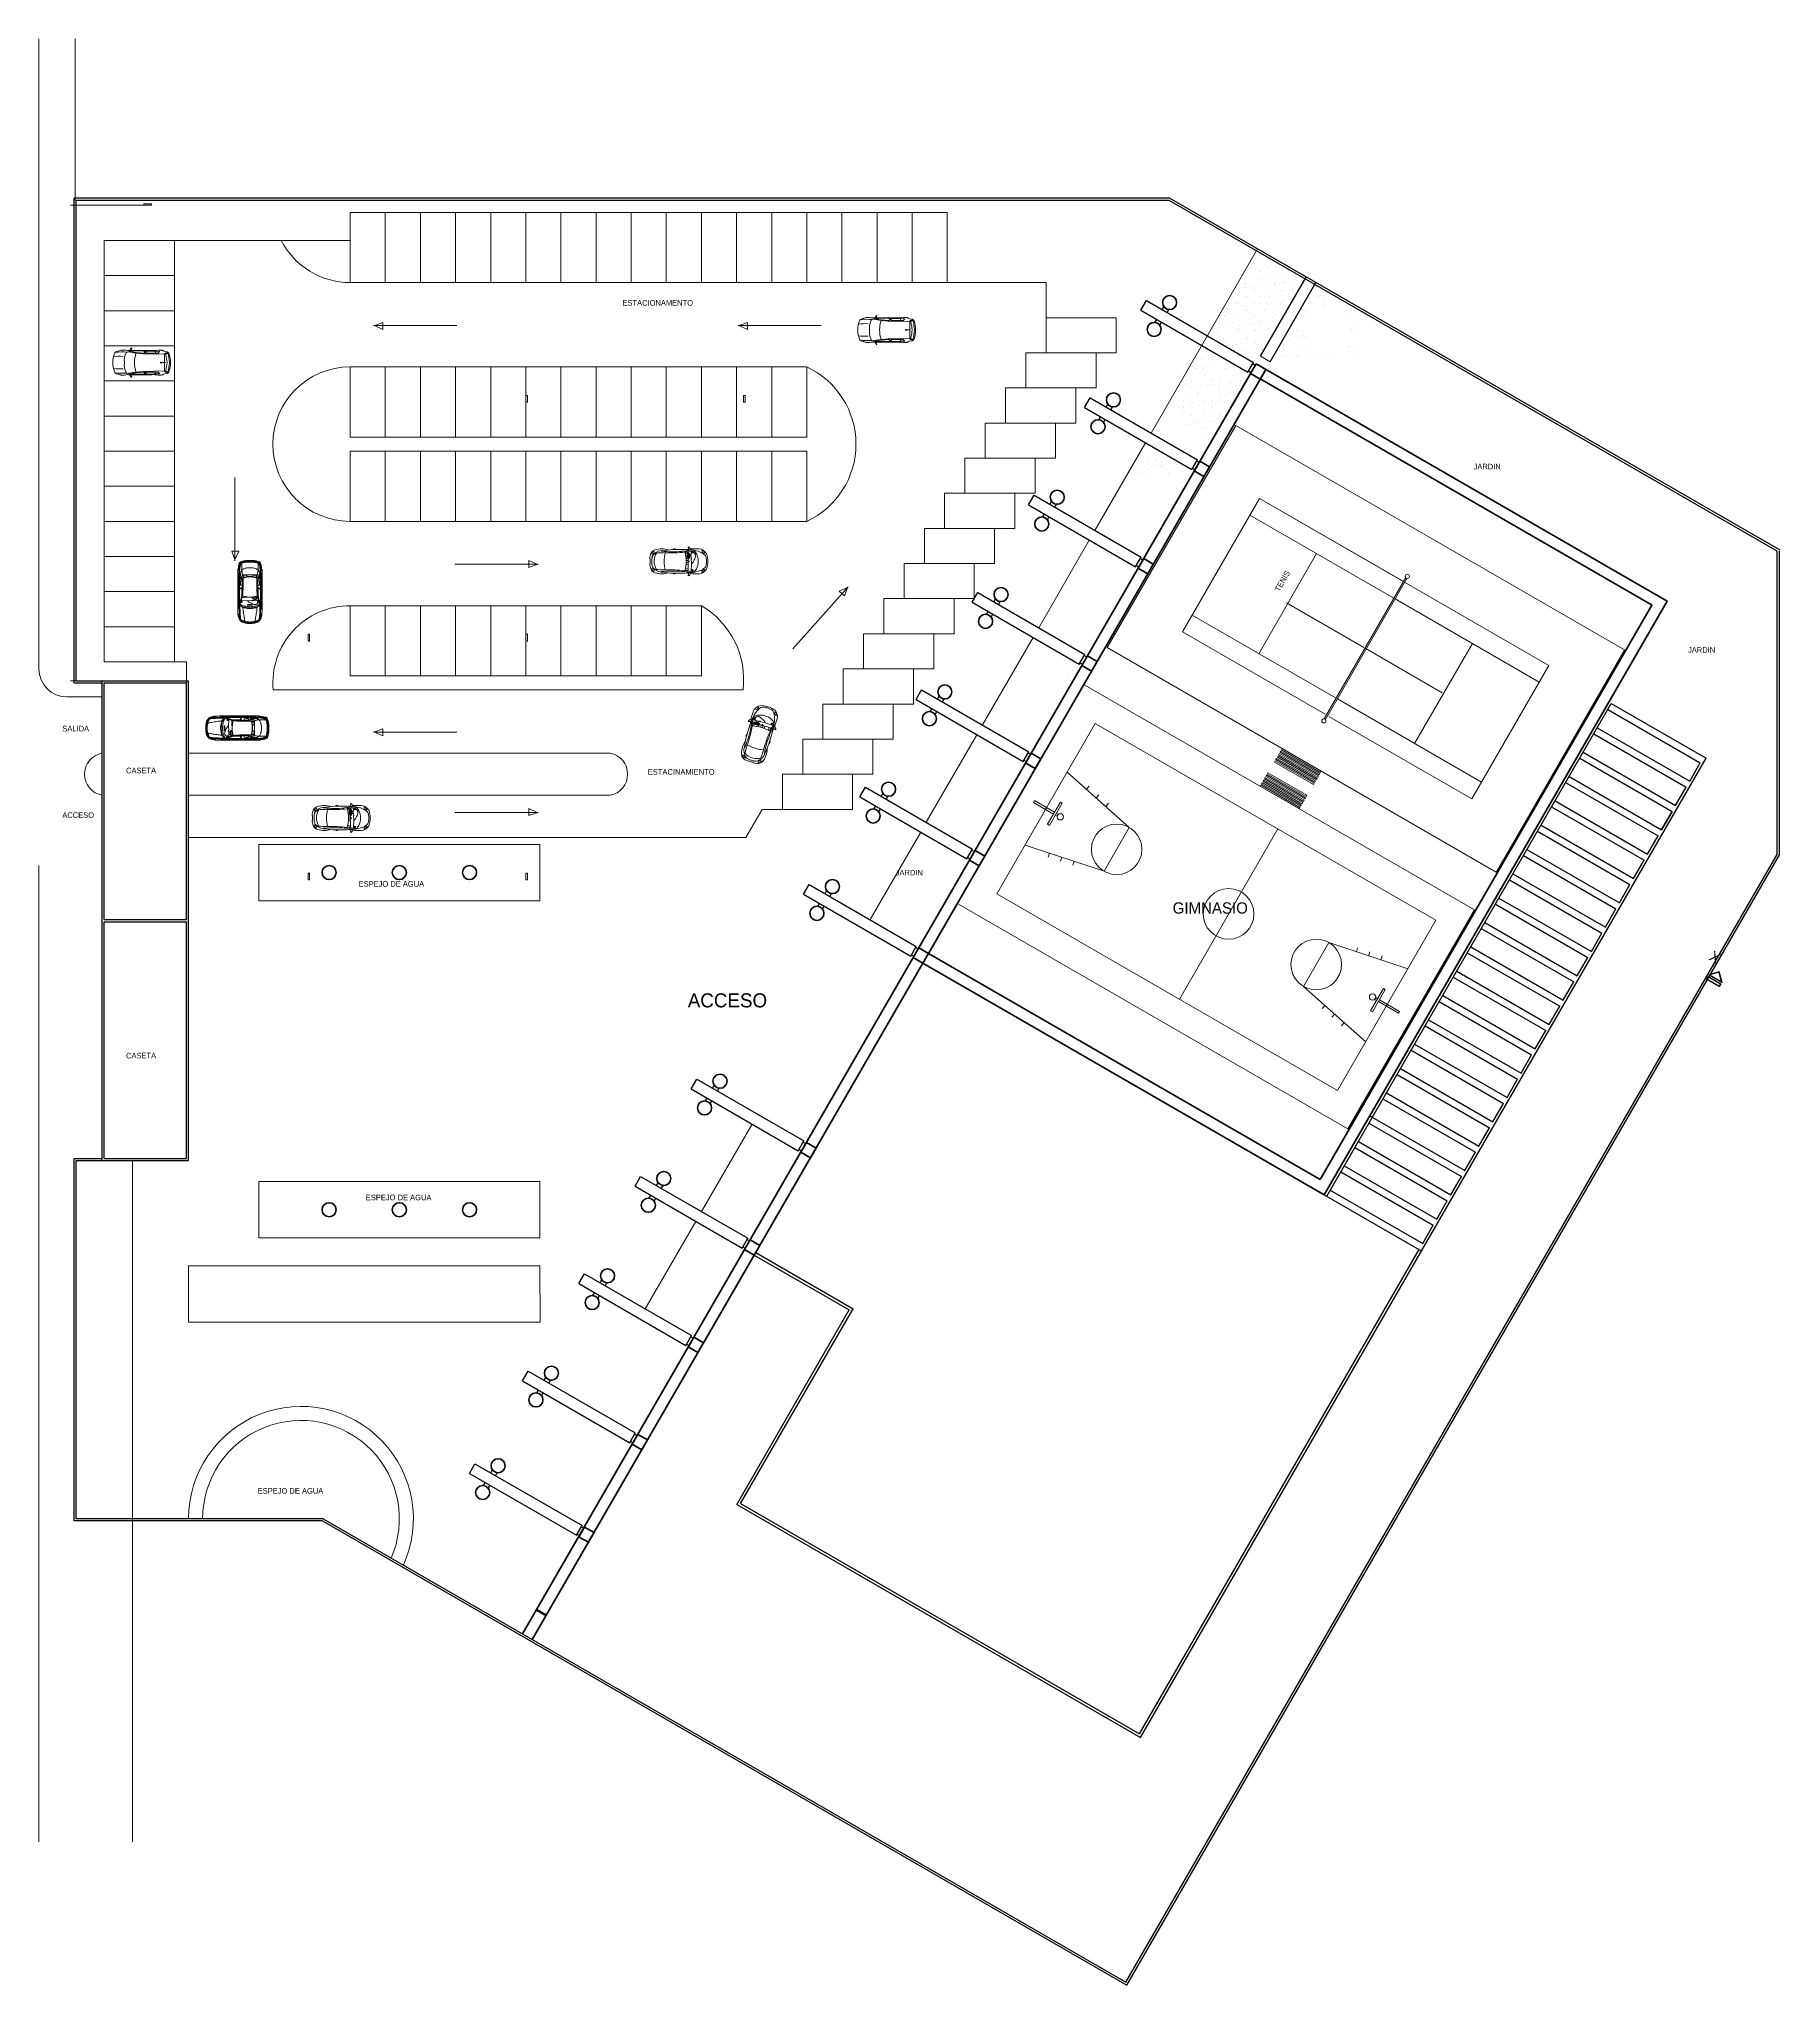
# Model space of a CAD drawing. Header units: millimetres. Extents: x 255 to 764, y 60 to 269.
# Drawn here: x 269 to 393, y 96 to 234.6 of the extents above; entities that cross this region are included whole.
import ezdxf

# ---------------------------------------------------------------- set-up
doc = ezdxf.new("R2010")
doc.units = ezdxf.units.MM
doc.linetypes.add('ACAD_ISO10W100', pattern=[18, 12, -3, 0, -3])
for name, color, linetype, lineweight in [('ARBOLES A', 1, 'Continuous', 9), ('AUTOS', 1, 'Continuous', 9), ('BANQUETA', 2, 'Continuous', 20), ('CANCHAS', 1, 'Continuous', 9), ('EJES', 2, 'ACAD_ISO10W100', 20), ('FACHADA 01', 6, 'Continuous', 60), ('FACHADA 03', 4, 'Continuous', 40), ('FACHADA 04', 3, 'Continuous', 30), ('FACHADA 05', 2, 'Continuous', 20), ('HATCH', 1, 'Continuous', 9), ('mobiliario', 1, 'Continuous', 0), ('TEXTO 01', 3, 'Continuous', 30), ('TEXTO 02', 1, 'Continuous', 13)]:
    doc.layers.add(name, color=color, linetype=linetype, lineweight=lineweight)

# ---------------------------------------------------------------- blocks, each defined once
blk = doc.blocks.new('AutoA62 Planta Golf')
at = {"linetype": 'ByBlock'}
for p, q in [((1.65, 0.67), (1.14, 0.76)), ((1.19, 0.8), (1.27, 0.99)), ((1.66, 0.72), (1.19, 0.8)), ((1.27, 0.88), (1.23, 0.8)), ((1.29, 0.87), (1.24, 0.89)), ((1.27, 0.99), (1.31, 1.03)), ((1.35, 1.03), (1.29, 0.87)), ((1.31, 1.03), (1.34, 1.04)), ((1.34, 1.04), (1.35, 1.03)), ((1.65, 0.67), (2.16, 0.63)), ((1.66, 0.72), (2.18, 0.68)), ((3.69, 0.59), (2.16, 0.63)), ((2.24, 0.68), (2.18, 0.68)), ((2.23, 0.79), (2.26, 0.7)), ((2.27, 0.87), (2.36, 0.62)), ((2.37, 0.79), (2.41, 0.69)), ((2.43, 0.68), (3.21, 0.68)), ((3, 0.81), (3.06, 0.68)), ((3.02, 0.81), (3.07, 0.68)), ((3.22, 0.68), (3.33, 0.78)), ((3.42, 0.01), (3.75, 0)), ((3.68, 0.8), (3.85, 0.77)), ((3.69, 0.59), (3.69, 0)), ((3.75, 0), (3.75, 0)), ((3.8, 0.63), (3.91, 0.69)), ((1.65, -0.67), (1.14, -0.76)), ((1.66, -0.72), (1.19, -0.8)), ((1.19, -0.8), (1.27, -0.99)), ((1.27, -0.88), (1.23, -0.8)), ((1.29, -0.87), (1.24, -0.89)), ((1.27, -0.99), (1.31, -1.03)), ((1.35, -1.03), (1.29, -0.87)), ((1.31, -1.03), (1.34, -1.04)), ((1.34, -1.04), (1.35, -1.03)), ((1.65, -0.67), (2.16, -0.63)), ((1.66, -0.72), (2.18, -0.68)), ((3.69, -0.59), (2.16, -0.63)), ((2.24, -0.68), (2.18, -0.68)), ((2.23, -0.79), (2.26, -0.7)), ((2.27, -0.87), (2.36, -0.62)), ((2.37, -0.79), (2.41, -0.69)), ((2.43, -0.68), (3.21, -0.68)), ((3, -0.81), (3.06, -0.68)), ((3.02, -0.81), (3.07, -0.68)), ((3.22, -0.68), (3.33, -0.78)), ((3.42, -0.01), (3.75, 0)), ((3.68, -0.8), (3.85, -0.77)), ((3.69, -0.59), (3.69, 0)), ((3.8, -0.63), (3.91, -0.69))]:
    blk.add_line(p, q, dxfattribs=at)
for centre, radius, start, end in [((1.84, 0), 1.84, 158.994, 180), ((1.84, 0), 1.84, 180, 201.006), ((0.53, -2.85), 3.3, 86.544, 98.4137), ((0.33, 0.57), 0.225, 104.0371, 157.2006), ((0.67, -2.54), 3.3, 83.8263, 98.7194), ((0.5, 0.1), 0.727, 95.9895, 107.9469), ((0.4, 1.02), 0.197, 275.9895, 308.6871), ((0.59, 0.79), 0.0955, 87.4739, 128.6871), ((0.69, -1.13), 2.02, 79.8258, 92.7114), ((2.27, 0.12), 1.45, 158.9468, 184.6441), ((1.1, 0.57), 0.197, 79.8299, 158.9468), ((2.02, -39.67), 40.54, 91.1408, 91.3819), ((2.02, -39.67), 40.5, 89.7857, 91.1003), ((2.02, -39.67), 40.54, 88.6181, 91.0712), ((3.87, 0), 2.32, 163.2682, 180), ((3.87, 0), 2.32, 180, 196.7318), ((2.17, 0.77), 0.059, 21.2791, 89.7857), ((2.24, 0.7), 0.0177, 268.4926, 21.2791), ((2.39, 0.8), 0.0197, 89.6118, 201.2791), ((2.1, -40.86), 41.68, 88.3299, 89.6118), ((2.43, 0.7), 0.0197, 201.2791, 270), ((3.45, -2.65), 3.54, 90.0603, 97.4025), ((3.21, 0.7), 0.0197, 270, 311.6453), ((3.32, 0.79), 0.0138, 319.5223, 88.2063), ((3.42, 0), 0.0297, 13.7603, 346.2397), ((3.42, 0), 0.00735, 90, 270), ((3.45, 0.79), 0.0955, 51.3129, 92.5261), ((3.52, 0.77), 0.0955, 51.3129, 92.5261), ((3.7, 1), 0.197, 231.3129, 264.0105), ((3.75, 0.59), 0.059, 130.9804, 180), ((4.02, 0.27), 0.484, 101.1159, 130.9804), ((3.83, 0.58), 0.059, 119.294, 197.2942), ((1.82, -0.05), 2.04, 1.3982, 17.3891), ((3.82, 0.6), 0.18, 18.2803, 83.2196), ((1.86, -0.04), 2.17, 1.135, 19.702), ((3.93, 0.64), 0.0623, 15.1262, 113.3532), ((1.89, -0.05), 2.22, 1.2017, 18.3402), ((1.89, 0.05), 2.22, 341.6598, 358.7983), ((0.53, 2.85), 3.3, 261.5863, 273.456), ((0.33, -0.57), 0.225, 202.7994, 255.9629), ((0.67, 2.54), 3.3, 261.2806, 276.1737), ((0.5, -0.1), 0.727, 252.0531, 264.0105), ((0.4, -1.02), 0.197, 51.3129, 84.0105), ((0.59, -0.79), 0.0955, 231.3129, 272.5261), ((0.69, 1.13), 2.02, 267.2886, 280.1742), ((2.27, -0.12), 1.45, 175.3559, 201.0532), ((1.1, -0.57), 0.197, 201.0532, 280.1701), ((2.02, 39.67), 40.54, 268.6181, 268.8592), ((2.02, 39.67), 40.5, 268.8997, 270.2143), ((2.02, 39.67), 40.54, 268.9288, 271.3819), ((2.17, -0.77), 0.059, 270.2143, 338.7209), ((2.24, -0.7), 0.0177, 338.7209, 91.5074), ((2.39, -0.8), 0.0197, 158.7209, 270.3882), ((2.1, 40.86), 41.68, 270.3882, 271.6701), ((2.43, -0.7), 0.0197, 90, 158.7209), ((3.45, 2.65), 3.54, 262.5975, 269.9397), ((3.21, -0.7), 0.0197, 48.3547, 90), ((3.32, -0.79), 0.0138, 271.7937, 40.4777), ((3.45, -0.79), 0.0955, 267.4739, 308.6871), ((3.52, -0.77), 0.0955, 267.4739, 308.6871), ((3.7, -1), 0.197, 95.9895, 128.6871), ((3.75, -0.59), 0.059, 180, 229.0196), ((4.02, -0.27), 0.484, 229.0196, 258.8841), ((1.82, 0.05), 2.04, 342.6109, 358.6018), ((3.83, -0.58), 0.059, 162.7058, 240.706), ((3.82, -0.6), 0.18, 276.7804, 341.7197), ((1.86, 0.04), 2.17, 340.298, 358.865), ((3.93, -0.64), 0.0623, 246.6468, 344.8738)]:
    blk.add_arc(centre, radius, start, end, dxfattribs=at)
blk = doc.blocks.new('AutoP19')
for p, q in [((-1.25, 0.71), (-0.65, 0.55)), ((-0.92, 0.62), (-0.95, 0.15)), ((-0.93, 0.75), (-0.94, 0.76)), ((-0.94, 0.76), (-0.9, 0.76)), ((-0.94, 0.13), (-0.93, -0.15)), ((-0.93, 0.75), (-0.06, 0.75)), ((-0.9, 0.67), (-0.93, 0.75)), ((-0.9, 0.76), (-0.85, 0.86)), ((-0.88, 0.78), (0.13, 0.78)), ((-0.86, 0.83), (0.42, 0.82)), ((-0.85, 0.86), (1.25, 0.87)), ((-0.25, 0.58), (-0.06, 0.58)), ((-0.06, 0.75), (0.3, 0.73)), ((0.44, 0.65), (0.24, 0.65)), ((0.91, 0.53), (0.91, -0.03)), ((0.91, -0.53), (0.91, 0.03)), ((1.75, 0.52), (1.81, 0.5)), ((-1.25, -0.71), (-0.65, -0.55)), ((-0.93, -0.75), (-0.94, -0.76)), ((-0.94, -0.76), (-0.9, -0.76)), ((-0.9, -0.67), (-0.93, -0.75)), ((-0.93, -0.75), (-0.06, -0.75)), ((-0.82, -0.29), (-0.91, -0.29)), ((-0.82, -0.45), (-0.91, -0.45)), ((-0.9, -0.76), (-0.85, -0.86)), ((-0.88, -0.78), (0.13, -0.78)), ((-0.86, -0.83), (0.42, -0.82)), ((-0.85, -0.86), (1.25, -0.87)), ((-0.25, -0.58), (-0.06, -0.58)), ((-0.06, -0.75), (0.3, -0.73)), ((0.44, -0.65), (0.24, -0.65)), ((1.75, -0.52), (1.81, -0.5))]:
    blk.add_line(p, q)
for centre in [(-1.02, 0.59), (-1.02, -0.59)]:
    blk.add_ellipse(centre, major_axis=(0, 0.0429), ratio=0.983266, start_param=4.712389, end_param=10.995574)
for points, knots in [([(-2.56, 0), (-2.56, 0.05), (-2.55, 0.22), (-2.54, 0.44), (-2.44, 0.6), (-2.37, 0.7), (-2.29, 0.75), (-2.19, 0.79), (-2.08, 0.82), (-2, 0.84), (-1.96, 0.84)], [0, 0, 0, 0, 0.16039, 0.479033, 0.632967, 0.722015, 0.817474, 0.927562, 1.03733, 1.167094, 1.167094, 1.167094, 1.167094]), ([(-2.56, 0), (-2.56, -0.05), (-2.55, -0.22), (-2.54, -0.44), (-2.44, -0.6), (-2.37, -0.7), (-2.29, -0.75), (-2.19, -0.79), (-2.08, -0.82), (-2, -0.84), (-1.96, -0.84)], [0, 0, 0, 0, 0.16039, 0.479033, 0.632967, 0.722015, 0.817474, 0.927562, 1.03733, 1.167094, 1.167094, 1.167094, 1.167094]), ([(-2.25, 0.76), (-2.28, 0.74), (-2.33, 0.7), (-2.42, 0.61), (-2.48, 0.49), (-2.5, 0.35), (-2.53, 0.18), (-2.54, 0.07), (-2.54, 0)], [0, 0, 0, 0, 0.1095129, 0.2035347, 0.3452507, 0.5161382, 0.6275464, 0.8383798, 0.8383798, 0.8383798, 0.8383798]), ([(-2.25, -0.76), (-2.28, -0.74), (-2.33, -0.7), (-2.42, -0.61), (-2.48, -0.49), (-2.5, -0.35), (-2.53, -0.18), (-2.54, -0.07), (-2.54, 0)], [0, 0, 0, 0, 0.1095129, 0.2035347, 0.3452507, 0.5161382, 0.6275464, 0.8383798, 0.8383798, 0.8383798, 0.8383798]), ([(-2.45, 0.34), (-2.46, 0.33), (-2.48, 0.31), (-2.49, 0.25), (-2.5, 0.14), (-2.51, 0.05), (-2.51, 0)], [0, 0, 0, 0, 0.0314754, 0.0702057, 0.1915753, 0.3439346, 0.3439346, 0.3439346, 0.3439346]), ([(-2.45, -0.34), (-2.46, -0.33), (-2.48, -0.31), (-2.49, -0.25), (-2.5, -0.14), (-2.51, -0.05), (-2.51, 0)], [0, 0, 0, 0, 0.0314754, 0.0702057, 0.1915753, 0.3439346, 0.3439346, 0.3439346, 0.3439346]), ([(-2.43, 0.34), (-2.42, 0.34), (-2.43, 0.32), (-2.43, 0.29), (-2.45, 0.24), (-2.45, 0.19), (-2.45, 0.1), (-2.46, 0.05), (-2.46, 0)], [0, 0, 0, 0, 0.0114788, 0.0403472, 0.0875838, 0.1755608, 0.1991501, 0.3369659, 0.3369659, 0.3369659, 0.3369659]), ([(-2.43, -0.34), (-2.42, -0.34), (-2.43, -0.32), (-2.43, -0.29), (-2.45, -0.24), (-2.45, -0.19), (-2.45, -0.1), (-2.46, -0.05), (-2.46, 0)], [0, 0, 0, 0, 0.0114788, 0.0403472, 0.0875838, 0.1755608, 0.1991501, 0.3369659, 0.3369659, 0.3369659, 0.3369659]), ([(-1.96, 0.84), (-2.02, 0.84), (-2.12, 0.79), (-2.24, 0.74), (-2.34, 0.65), (-2.42, 0.52), (-2.44, 0.4), (-2.45, 0.34)], [0, 0, 0, 0, 0.1772572, 0.3124951, 0.4151678, 0.5597243, 0.7575412, 0.7575412, 0.7575412, 0.7575412]), ([(-2.14, 0.78), (-2.14, 0.77), (-2.14, 0.75), (-2.16, 0.74), (-2.2, 0.72), (-2.24, 0.69), (-2.29, 0.65), (-2.33, 0.58), (-2.37, 0.5), (-2.38, 0.44), (-2.39, 0.41), (-2.41, 0.38), (-2.43, 0.37), (-2.45, 0.37)], [0, 0, 0, 0, 0.0304541, 0.0502818, 0.0786089, 0.1479133, 0.1986294, 0.2831705, 0.3780326, 0.4523267, 0.4667809, 0.4902599, 0.5347198, 0.5347198, 0.5347198, 0.5347198]), ([(-2.45, 0.34), (-2.35, 0.37), (-2.12, 0.41), (-1.78, 0.47), (-1.53, 0.5), (-1.42, 0.51)], [0, 0, 0, 0, 0.317374, 0.69576, 1.04714, 1.04714, 1.04714, 1.04714]), ([(-1.25, 0.71), (-1.34, 0.71), (-1.53, 0.71), (-1.82, 0.7), (-2.08, 0.68), (-2.23, 0.66), (-2.28, 0.66)], [0, 0, 0, 0, 0.269375, 0.574535, 0.885339, 1.036319, 1.036319, 1.036319, 1.036319]), ([(-2.24, 0.68), (-2.22, 0.7), (-2.16, 0.71), (-2.05, 0.73), (-1.88, 0.75), (-1.68, 0.76), (-1.45, 0.77), (-1.22, 0.77), (-1.06, 0.77), (-0.99, 0.77)], [0, 0, 0, 0, 0.076148, 0.165903, 0.355672, 0.569871, 0.782325, 1.050047, 1.257936, 1.257936, 1.257936, 1.257936]), ([(-1.84, 0.85), (-1.84, 0.84), (-1.87, 0.82), (-1.92, 0.8), (-1.99, 0.78), (-2.06, 0.77), (-2.11, 0.76), (-2.14, 0.75), (-2.15, 0.75)], [0, 0, 0, 0, 0.034703, 0.0959761, 0.1659336, 0.2471559, 0.2929944, 0.3295918, 0.3295918, 0.3295918, 0.3295918]), ([(-1.96, 0.84), (-1.92, 0.85), (-1.78, 0.86), (-1.52, 0.86), (-1.22, 0.86), (-1.02, 0.86), (-0.93, 0.86)], [0, 0, 0, 0, 0.114897, 0.437061, 0.754269, 1.029686, 1.029686, 1.029686, 1.029686]), ([(-1.52, 0.86), (-1.52, 0.84), (-1.48, 0.83), (-1.43, 0.81), (-1.33, 0.81), (-1.17, 0.82), (-1.04, 0.82), (-0.96, 0.82)], [0, 0, 0, 0, 0.0364992, 0.0923739, 0.1867837, 0.3273982, 0.5667068, 0.5667068, 0.5667068, 0.5667068]), ([(-1.01, 0.74), (-1.04, 0.74), (-1.09, 0.75), (-1.17, 0.74), (-1.25, 0.72), (-1.31, 0.67), (-1.36, 0.59), (-1.42, 0.51), (-1.46, 0.37), (-1.49, 0.2), (-1.51, 0.06), (-1.51, 0)], [0, 0, 0, 0, 0.082256, 0.165174, 0.241383, 0.30939, 0.405348, 0.511507, 0.603349, 0.843635, 1.017671, 1.017671, 1.017671, 1.017671]), ([(-1.01, -0.74), (-1.04, -0.74), (-1.09, -0.75), (-1.17, -0.74), (-1.25, -0.72), (-1.31, -0.67), (-1.36, -0.59), (-1.42, -0.51), (-1.46, -0.37), (-1.49, -0.2), (-1.51, -0.06), (-1.51, 0)], [0, 0, 0, 0, 0.082256, 0.165174, 0.241383, 0.30939, 0.405348, 0.511507, 0.603349, 0.843635, 1.017671, 1.017671, 1.017671, 1.017671]), ([(-1.25, 0.71), (-1.27, 0.68), (-1.32, 0.62), (-1.39, 0.48), (-1.44, 0.26), (-1.46, 0.09), (-1.46, 0)], [0, 0, 0, 0, 0.0947759, 0.2311242, 0.4700259, 0.7400315, 0.7400315, 0.7400315, 0.7400315]), ([(-1.25, -0.71), (-1.27, -0.68), (-1.32, -0.62), (-1.39, -0.48), (-1.44, -0.26), (-1.46, -0.09), (-1.46, 0)], [0, 0, 0, 0, 0.0947759, 0.2311242, 0.4700259, 0.7400315, 0.7400315, 0.7400315, 0.7400315]), ([(-1.19, 0.69), (-1.21, 0.67), (-1.24, 0.62), (-1.29, 0.51), (-1.33, 0.37), (-1.35, 0.2), (-1.37, 0.07), (-1.37, 0)], [0, 0, 0, 0, 0.0708922, 0.1925846, 0.3348457, 0.5072814, 0.7109928, 0.7109928, 0.7109928, 0.7109928]), ([(-1.19, -0.69), (-1.21, -0.67), (-1.24, -0.62), (-1.29, -0.51), (-1.33, -0.37), (-1.35, -0.2), (-1.37, -0.07), (-1.37, 0)], [0, 0, 0, 0, 0.0708922, 0.1925846, 0.3348457, 0.5072814, 0.7109928, 0.7109928, 0.7109928, 0.7109928]), ([(-1.25, 0), (-1.25, 0.03), (-1.25, 0.08), (-1.25, 0.13), (-1.25, 0.17), (-1.23, 0.17), (-1.22, 0.17), (-1.21, 0.16), (-1.2, 0.1), (-1.2, 0.04), (-1.2, 0)], [0, 0, 0, 0, 0.0857277, 0.1381048, 0.1641986, 0.1769751, 0.1890325, 0.2028129, 0.2286049, 0.3592554, 0.3592554, 0.3592554, 0.3592554]), ([(-1.25, 0), (-1.25, -0.03), (-1.25, -0.08), (-1.25, -0.13), (-1.25, -0.17), (-1.23, -0.17), (-1.22, -0.17), (-1.21, -0.16), (-1.2, -0.1), (-1.2, -0.04), (-1.2, 0)], [0, 0, 0, 0, 0.0857277, 0.1381048, 0.1641986, 0.1769751, 0.1890325, 0.2028129, 0.2286049, 0.3592554, 0.3592554, 0.3592554, 0.3592554]), ([(-0.94, 0.13), (-0.94, 0.14), (-0.96, 0.16), (-1, 0.12), (-1.04, 0.08), (-1.08, 0), (-1.13, -0.1), (-1.18, -0.21), (-1.22, -0.32), (-1.22, -0.41), (-1.18, -0.49), (-1.14, -0.54), (-1.08, -0.58), (-1.05, -0.62), (-1.04, -0.64), (-1.04, -0.65)], [0, 0, 0, 0, 0.527288, 1.647451, 3.487558, 5.099073, 7.968657, 12.238313, 14.475187, 16.613757, 18.744202, 20.639343, 22.223389, 23.452731, 24.286529, 24.286529, 24.286529, 24.286529]), ([(-1.21, 0.86), (-1.21, 0.84), (-1.2, 0.81), (-1.2, 0.76), (-1.18, 0.74), (-1.17, 0.73)], [0, 0, 0, 0, 1.462159, 2.651105, 3.386321, 3.386321, 3.386321, 3.386321]), ([(0.97, 0.69), (0.96, 0.68), (0.92, 0.65), (0.84, 0.64), (0.76, 0.6), (0.64, 0.57), (0.51, 0.55), (0.3, 0.53), (0.06, 0.54), (-0.17, 0.54), (-0.36, 0.54), (-0.56, 0.56), (-0.83, 0.65), (-1.04, 0.71), (-1.16, 0.74)], [0, 0, 0, 0, 0.05975, 0.126928, 0.230034, 0.336675, 0.482225, 0.641324, 0.954906, 1.203173, 1.330375, 1.542773, 1.802261, 2.175545, 2.175545, 2.175545, 2.175545]), ([(-0.99, 0.77), (-0.99, 0.76), (-0.99, 0.75), (-1, 0.75), (-1.01, 0.74)], [0, 0, 0, 0, 0.02274132, 0.03717479, 0.03717479, 0.03717479, 0.03717479]), ([(-0.85, 0.86), (-0.86, 0.86), (-0.88, 0.88), (-0.94, 0.87), (-0.96, 0.82), (-1, 0.78), (-0.97, 0.74), (-0.94, 0.73), (-0.93, 0.75)], [0, 0, 0, 0, 0.024864, 0.0846267, 0.1362471, 0.1900683, 0.2245199, 0.2681841, 0.2681841, 0.2681841, 0.2681841]), ([(-0.67, 0.55), (-0.67, 0.55), (-0.69, 0.52), (-0.71, 0.47), (-0.7, 0.36), (-0.7, 0.26), (-0.7, 0.17), (-0.69, 0.15), (-0.68, 0.14)], [0, 0, 0, 0, 0.842998, 2.122875, 3.997599, 9.174838, 10.012722, 10.751336, 10.751336, 10.751336, 10.751336]), ([(-0.59, 0.53), (-0.6, 0.5), (-0.64, 0.39), (-0.67, 0.2), (-0.69, 0.06), (-0.69, -0.01)], [0, 0, 0, 0, 0.1139079, 0.3411539, 0.543502, 0.543502, 0.543502, 0.543502]), ([(-0.65, 0.55), (-0.63, 0.55), (-0.57, 0.53), (-0.47, 0.51), (-0.35, 0.5), (-0.14, 0.49), (0.14, 0.49), (0.47, 0.48), (0.75, 0.5), (0.99, 0.54), (1.23, 0.59), (1.47, 0.58), (1.63, 0.58), (1.73, 0.57), (1.74, 0.57)], [0, 0, 0, 0, 0.073325, 0.188896, 0.303039, 0.425821, 0.811242, 1.159737, 1.41058, 1.660623, 1.899627, 2.11145, 2.377727, 2.401703, 2.401703, 2.401703, 2.401703]), ([(-0.57, 0.58), (-0.52, 0.58), (-0.44, 0.58), (-0.34, 0.58), (-0.28, 0.58), (-0.26, 0.56), (-0.25, 0.55), (-0.25, 0.54)], [0, 0, 0, 0, 3.267856, 6.568708, 7.399663, 8.099385, 8.621705, 8.621705, 8.621705, 8.621705]), ([(-0.15, 0.86), (-0.14, 0.85), (-0.12, 0.83), (-0.1, 0.78), (-0.1, 0.76), (-0.1, 0.74)], [1.808086, 1.808086, 1.808086, 1.808086, 2.918874, 4.131288, 5.10151, 5.10151, 5.10151, 5.10151]), ([(-0.14, 0.75), (-0.12, 0.72), (-0.1, 0.65), (-0.07, 0.58), (-0.06, 0.54)], [0, 0, 0, 0, 0.1000351, 0.2184418, 0.2184418, 0.2184418, 0.2184418]), ([(-0.06, 0.75), (-0.04, 0.71), (-0.03, 0.65), (0, 0.59), (0, 0.55), (0, 0.54)], [0, 0, 0, 0, 2.528586, 4.711885, 5.408215, 5.408215, 5.408215, 5.408215]), ([(0.13, 0.78), (0.27, 0.78), (0.48, 0.78), (0.79, 0.76), (0.96, 0.75), (1.06, 0.74)], [0, 0, 0, 0, 0.4042759, 0.6333827, 0.9326252, 0.9326252, 0.9326252, 0.9326252]), ([(0.24, 0.65), (0.23, 0.65), (0.19, 0.65), (0.15, 0.6), (0.13, 0.56), (0.13, 0.54)], [0, 0, 0, 0, 0.0486628, 0.1144515, 0.1777721, 0.1777721, 0.1777721, 0.1777721]), ([(0.3, 0.73), (0.36, 0.73), (0.48, 0.73), (0.63, 0.73), (0.79, 0.71), (0.93, 0.7), (1.06, 0.68), (1.1, 0.66)], [0, 0, 0, 0, 0.1783018, 0.3787173, 0.431954, 0.6762374, 0.8077184, 0.8077184, 0.8077184, 0.8077184]), ([(0.42, 0.82), (0.49, 0.82), (0.61, 0.82), (0.8, 0.8), (1.01, 0.79), (1.22, 0.77), (1.4, 0.75), (1.54, 0.74), (1.64, 0.7), (1.71, 0.65), (1.74, 0.58), (1.78, 0.43), (1.8, 0.24), (1.8, 0.06), (1.8, 0)], [0, 0, 0, 0, 0.198873, 0.363323, 0.587433, 0.823543, 1.004622, 1.129816, 1.230113, 1.320655, 1.388577, 1.443334, 1.771447, 1.958652, 1.958652, 1.958652, 1.958652]), ([(0.42, -0.82), (0.49, -0.82), (0.61, -0.82), (0.8, -0.8), (1.01, -0.79), (1.22, -0.77), (1.4, -0.75), (1.54, -0.74), (1.64, -0.7), (1.71, -0.65), (1.74, -0.58), (1.78, -0.43), (1.8, -0.24), (1.8, -0.06), (1.8, 0)], [0, 0, 0, 0, 0.198873, 0.363323, 0.587433, 0.823543, 1.004622, 1.129816, 1.230113, 1.320655, 1.388577, 1.443334, 1.771447, 1.958652, 1.958652, 1.958652, 1.958652]), ([(0.68, 0.67), (0.66, 0.68), (0.61, 0.69), (0.55, 0.72), (0.49, 0.73), (0.45, 0.71), (0.45, 0.67), (0.45, 0.64), (0.47, 0.63), (0.49, 0.59), (0.52, 0.57), (0.52, 0.55)], [0, 0, 0, 0, 0.0655106, 0.1550445, 0.2094604, 0.2438604, 0.287164, 0.3001388, 0.3275984, 0.3616951, 0.4200969, 0.4200969, 0.4200969, 0.4200969]), ([(0.79, 0.87), (0.79, 0.85), (0.8, 0.8), (0.76, 0.76), (0.69, 0.67), (0.62, 0.6), (0.56, 0.56)], [0, 0, 0, 0, 0.0597371, 0.1139981, 0.1672498, 0.3938869, 0.3938869, 0.3938869, 0.3938869]), ([(0.76, 0.71), (0.74, 0.69), (0.69, 0.64), (0.64, 0.59), (0.61, 0.57)], [0, 0, 0, 0, 1.868162, 5.271297, 5.271297, 5.271297, 5.271297]), ([(0.67, 0.49), (0.68, 0.48), (0.69, 0.44), (0.71, 0.37), (0.73, 0.25), (0.75, 0.1), (0.75, -0.02), (0.75, -0.08)], [0, 0, 0, 0, 0.0451009, 0.1211996, 0.2308505, 0.385263, 0.5739042, 0.5739042, 0.5739042, 0.5739042]), ([(0.67, -0.49), (0.68, -0.48), (0.69, -0.44), (0.71, -0.37), (0.73, -0.25), (0.75, -0.1), (0.75, 0.02), (0.75, 0.08)], [0, 0, 0, 0, 0.0451009, 0.1211996, 0.2308505, 0.385263, 0.5739042, 0.5739042, 0.5739042, 0.5739042]), ([(0.71, 0.66), (0.72, 0.65), (0.74, 0.63), (0.74, 0.61), (0.75, 0.6)], [0, 0, 0, 0, 0.983949, 1.771691, 1.771691, 1.771691, 1.771691]), ([(0.81, 0.62), (0.79, 0.62), (0.75, 0.62), (0.73, 0.65), (0.71, 0.66)], [0, 0, 0, 0, 0.0535488, 0.1060573, 0.1060573, 0.1060573, 0.1060573]), ([(0.73, 0.3), (0.73, 0.33), (0.74, 0.38), (0.73, 0.43), (0.76, 0.46), (0.8, 0.45), (0.84, 0.46), (0.86, 0.44), (0.87, 0.42), (0.87, 0.36), (0.88, 0.3), (0.87, 0.24), (0.86, 0.23), (0.83, 0.23), (0.8, 0.23), (0.77, 0.22), (0.73, 0.23), (0.73, 0.27), (0.73, 0.29), (0.73, 0.3)], [0, 0, 0, 0, 0.0969044, 0.1295913, 0.1506192, 0.1985921, 0.2360698, 0.2557908, 0.2719711, 0.2929882, 0.44406, 0.4519132, 0.4720918, 0.4918599, 0.5228758, 0.5707096, 0.5892096, 0.6145759, 0.654681, 0.654681, 0.654681, 0.654681]), ([(0.78, 0.23), (0.78, 0.22), (0.77, 0.14), (0.77, 0.05), (0.77, -0.03)], [11.235438, 11.235438, 11.235438, 11.235438, 11.552536, 17.586883, 17.586883, 17.586883, 17.586883]), ([(0.78, -0.23), (0.78, -0.22), (0.77, -0.14), (0.77, -0.05), (0.77, 0.03)], [11.235438, 11.235438, 11.235438, 11.235438, 11.552536, 17.586883, 17.586883, 17.586883, 17.586883]), ([(1.06, 0.74), (1.14, 0.74), (1.26, 0.72), (1.43, 0.71), (1.55, 0.69), (1.65, 0.65), (1.73, 0.61), (1.74, 0.57)], [0, 0, 0, 0, 0.2277977, 0.3719478, 0.4996814, 0.5863441, 0.709615, 0.709615, 0.709615, 0.709615]), ([(1.1, 0.66), (1.12, 0.65), (1.17, 0.63), (1.25, 0.57), (1.32, 0.47), (1.36, 0.37), (1.37, 0.3), (1.38, 0.28)], [0, 0, 0, 0, 0.0720749, 0.1581284, 0.2958089, 0.4262456, 0.4842292, 0.4842292, 0.4842292, 0.4842292]), ([(1.18, 0.86), (1.18, 0.86), (1.2, 0.84), (1.25, 0.83), (1.33, 0.81), (1.44, 0.79), (1.54, 0.78), (1.63, 0.76), (1.69, 0.73), (1.74, 0.68), (1.78, 0.61), (1.8, 0.53), (1.83, 0.45), (1.83, 0.39), (1.84, 0.36)], [0, 0, 0, 0, 0.0219205, 0.0572122, 0.1522539, 0.2718866, 0.3894011, 0.4710097, 0.5346344, 0.5986698, 0.6733118, 0.758696, 0.8351341, 0.9293726, 0.9293726, 0.9293726, 0.9293726]), ([(1.25, 0.87), (1.27, 0.86), (1.32, 0.84), (1.41, 0.82), (1.52, 0.81), (1.63, 0.79), (1.72, 0.77), (1.78, 0.72), (1.83, 0.67), (1.86, 0.58), (1.89, 0.46), (1.91, 0.36), (1.91, 0.3), (1.92, 0.29)], [0, 0, 0, 0, 0.056668, 0.14946, 0.28161, 0.392935, 0.481686, 0.542967, 0.622845, 0.69797, 0.833643, 0.965665, 1.00577, 1.00577, 1.00577, 1.00577]), ([(1.38, 0.28), (1.39, 0.24), (1.4, 0.14), (1.4, 0.05), (1.4, 0)], [0, 0, 0, 0, 0.140379, 0.2808468, 0.2808468, 0.2808468, 0.2808468]), ([(1.38, -0.28), (1.39, -0.24), (1.4, -0.14), (1.4, -0.05), (1.4, 0)], [0, 0, 0, 0, 0.140379, 0.2808468, 0.2808468, 0.2808468, 0.2808468]), ([(1.84, 0.36), (1.85, 0.31), (1.86, 0.19), (1.86, 0.07), (1.86, 0)], [0, 0, 0, 0, 0.1502861, 0.3522699, 0.3522699, 0.3522699, 0.3522699]), ([(-1.96, -0.84), (-2.02, -0.84), (-2.12, -0.79), (-2.24, -0.74), (-2.34, -0.65), (-2.42, -0.52), (-2.44, -0.4), (-2.45, -0.34)], [0, 0, 0, 0, 0.1772572, 0.3124951, 0.4151678, 0.5597243, 0.7575412, 0.7575412, 0.7575412, 0.7575412]), ([(-2.45, -0.34), (-2.35, -0.37), (-2.12, -0.41), (-1.78, -0.47), (-1.53, -0.5), (-1.42, -0.51)], [0, 0, 0, 0, 0.317374, 0.69576, 1.04714, 1.04714, 1.04714, 1.04714]), ([(-2.14, -0.78), (-2.14, -0.77), (-2.14, -0.75), (-2.16, -0.74), (-2.2, -0.72), (-2.24, -0.69), (-2.29, -0.65), (-2.33, -0.58), (-2.37, -0.5), (-2.38, -0.44), (-2.39, -0.41), (-2.41, -0.38), (-2.43, -0.37), (-2.45, -0.37)], [0, 0, 0, 0, 0.0304541, 0.0502818, 0.0786089, 0.1479133, 0.1986294, 0.2831705, 0.3780326, 0.4523267, 0.4667809, 0.4902599, 0.5347198, 0.5347198, 0.5347198, 0.5347198]), ([(-1.25, -0.71), (-1.34, -0.71), (-1.53, -0.71), (-1.82, -0.7), (-2.08, -0.68), (-2.23, -0.66), (-2.28, -0.66)], [0, 0, 0, 0, 0.269375, 0.574535, 0.885339, 1.036319, 1.036319, 1.036319, 1.036319]), ([(-2.24, -0.68), (-2.22, -0.7), (-2.16, -0.71), (-2.05, -0.73), (-1.88, -0.75), (-1.68, -0.76), (-1.45, -0.77), (-1.22, -0.77), (-1.06, -0.77), (-0.99, -0.77)], [0, 0, 0, 0, 0.076148, 0.165903, 0.355672, 0.569871, 0.782325, 1.050047, 1.257936, 1.257936, 1.257936, 1.257936]), ([(-1.84, -0.85), (-1.84, -0.84), (-1.87, -0.82), (-1.92, -0.8), (-1.99, -0.78), (-2.06, -0.77), (-2.11, -0.76), (-2.14, -0.75), (-2.15, -0.75)], [0, 0, 0, 0, 0.034703, 0.0959761, 0.1659336, 0.2471559, 0.2929944, 0.3295918, 0.3295918, 0.3295918, 0.3295918]), ([(-1.96, -0.84), (-1.92, -0.85), (-1.78, -0.86), (-1.52, -0.86), (-1.22, -0.86), (-1.02, -0.86), (-0.93, -0.86)], [0, 0, 0, 0, 0.114897, 0.437061, 0.754269, 1.029686, 1.029686, 1.029686, 1.029686]), ([(-1.52, -0.86), (-1.52, -0.84), (-1.48, -0.83), (-1.43, -0.81), (-1.33, -0.81), (-1.17, -0.82), (-1.04, -0.82), (-0.96, -0.82)], [0, 0, 0, 0, 0.0364992, 0.0923739, 0.1867837, 0.3273982, 0.5667068, 0.5667068, 0.5667068, 0.5667068]), ([(-1.21, -0.86), (-1.21, -0.84), (-1.2, -0.81), (-1.2, -0.76), (-1.18, -0.74), (-1.17, -0.73)], [0, 0, 0, 0, 1.462159, 2.651105, 3.386321, 3.386321, 3.386321, 3.386321]), ([(0.97, -0.69), (0.96, -0.68), (0.92, -0.65), (0.84, -0.64), (0.76, -0.6), (0.64, -0.57), (0.51, -0.55), (0.3, -0.53), (0.06, -0.54), (-0.17, -0.54), (-0.36, -0.54), (-0.56, -0.56), (-0.83, -0.65), (-1.04, -0.71), (-1.16, -0.74)], [0, 0, 0, 0, 0.05975, 0.126928, 0.230034, 0.336675, 0.482225, 0.641324, 0.954906, 1.203173, 1.330375, 1.542773, 1.802261, 2.175545, 2.175545, 2.175545, 2.175545]), ([(-0.99, -0.77), (-0.99, -0.76), (-0.99, -0.75), (-1, -0.75), (-1.01, -0.74)], [0, 0, 0, 0, 0.02274132, 0.03717479, 0.03717479, 0.03717479, 0.03717479]), ([(-0.85, -0.86), (-0.86, -0.86), (-0.88, -0.88), (-0.94, -0.87), (-0.96, -0.82), (-1, -0.78), (-0.97, -0.74), (-0.94, -0.73), (-0.93, -0.75)], [0, 0, 0, 0, 0.024864, 0.0846267, 0.1362471, 0.1900683, 0.2245199, 0.2681841, 0.2681841, 0.2681841, 0.2681841]), ([(-0.92, -0.55), (-0.93, -0.55), (-0.93, -0.55), (-0.95, -0.56), (-0.95, -0.55), (-0.95, -0.54), (-0.94, -0.54), (-0.93, -0.53), (-0.93, -0.51), (-0.91, -0.47), (-0.91, -0.4), (-0.91, -0.33), (-0.92, -0.26), (-0.94, -0.22), (-0.95, -0.19), (-0.97, -0.18), (-0.96, -0.18), (-0.95, -0.17), (-0.94, -0.17), (-0.94, -0.17), (-0.93, -0.17), (-0.93, -0.16), (-0.93, -0.15)], [0, 0, 0, 0, 0.0138597, 0.0278304, 0.0329137, 0.0379971, 0.0465756, 0.0592704, 0.0762214, 0.1105991, 0.1789801, 0.2766959, 0.3173629, 0.3800771, 0.4110544, 0.4160421, 0.4210284, 0.4277212, 0.4387433, 0.4448131, 0.4508005, 0.4694463, 0.4694463, 0.4694463, 0.4694463]), ([(-0.82, -0.29), (-0.83, -0.3), (-0.81, -0.23), (-0.8, -0.21), (-0.77, -0.17), (-0.74, -0.16), (-0.71, -0.17), (-0.69, -0.2), (-0.66, -0.25), (-0.65, -0.32), (-0.65, -0.39), (-0.66, -0.46), (-0.68, -0.51), (-0.7, -0.54), (-0.73, -0.56), (-0.75, -0.55), (-0.77, -0.54), (-0.79, -0.52), (-0.81, -0.49), (-0.83, -0.41), (-0.84, -0.38), (-0.82, -0.28), (-0.82, -0.29)], [0, 0, 0, 0, 0.03969, 0.089634, 0.13125, 0.1542862, 0.1797268, 0.2207266, 0.2680991, 0.3447665, 0.4095645, 0.4843001, 0.541515, 0.5817687, 0.6060665, 0.6262474, 0.6436722, 0.6634686, 0.6988791, 0.7758465, 0.8696394, 0.907731, 0.907731, 0.907731, 0.907731]), ([(-0.8, -0.29), (-0.8, -0.28), (-0.8, -0.28), (-0.8, -0.27), (-0.79, -0.26), (-0.79, -0.25), (-0.79, -0.24), (-0.78, -0.23), (-0.78, -0.23), (-0.78, -0.22), (-0.78, -0.22), (-0.77, -0.21), (-0.77, -0.21), (-0.76, -0.2), (-0.76, -0.2), (-0.75, -0.19), (-0.75, -0.19), (-0.75, -0.19), (-0.75, -0.19), (-0.74, -0.19), (-0.74, -0.19), (-0.73, -0.19), (-0.73, -0.19), (-0.73, -0.19), (-0.73, -0.19), (-0.72, -0.2), (-0.72, -0.2), (-0.71, -0.21), (-0.71, -0.22), (-0.7, -0.23), (-0.7, -0.23), (-0.7, -0.24), (-0.69, -0.25), (-0.69, -0.26), (-0.68, -0.26), (-0.68, -0.28), (-0.68, -0.28), (-0.68, -0.3), (-0.67, -0.32), (-0.67, -0.35), (-0.67, -0.36), (-0.67, -0.4), (-0.68, -0.43), (-0.69, -0.47), (-0.69, -0.48), (-0.7, -0.49), (-0.7, -0.5), (-0.71, -0.51), (-0.71, -0.51), (-0.72, -0.52), (-0.72, -0.52), (-0.73, -0.53), (-0.73, -0.53), (-0.74, -0.53), (-0.74, -0.53), (-0.74, -0.53), (-0.74, -0.53), (-0.75, -0.53), (-0.75, -0.53), (-0.75, -0.52), (-0.75, -0.52), (-0.76, -0.52), (-0.76, -0.52), (-0.76, -0.52), (-0.76, -0.52), (-0.76, -0.52), (-0.76, -0.52), (-0.76, -0.51), (-0.77, -0.51), (-0.77, -0.51), (-0.77, -0.5), (-0.77, -0.5), (-0.78, -0.49), (-0.78, -0.48), (-0.78, -0.48), (-0.79, -0.47), (-0.79, -0.47), (-0.79, -0.45), (-0.8, -0.44), (-0.8, -0.42), (-0.8, -0.42), (-0.8, -0.41), (-0.8, -0.4), (-0.81, -0.39), (-0.81, -0.38), (-0.81, -0.36), (-0.81, -0.36), (-0.81, -0.34), (-0.8, -0.34), (-0.8, -0.32), (-0.8, -0.3), (-0.8, -0.29), (-0.8, -0.29), (-0.8, -0.29), (-0.8, -0.29), (-0.8, -0.29), (-0.8, -0.29), (-0.8, -0.29)], [0.497033, 0.497033, 0.497033, 0.497033, 0.723444, 0.723444, 0.974636, 0.974636, 1.50964, 1.50964, 2.044645, 2.044645, 2.271061, 2.271061, 2.862376, 2.862376, 3.217654, 3.217654, 3.537253, 3.537253, 3.856852, 3.856852, 4.368613, 4.368613, 4.584627, 4.584627, 4.99269, 4.99269, 5.400753, 5.400753, 5.808816, 5.808816, 6.216879, 6.216879, 6.778716, 6.778716, 7.350371, 7.350371, 7.922025, 7.922025, 9.065335, 9.065335, 10.208644, 10.208644, 12.495263, 12.495263, 13.409896, 13.409896, 13.929088, 13.929088, 14.44828, 14.44828, 14.909885, 14.909885, 15.371489, 15.371489, 15.62524, 15.62524, 15.87899, 15.87899, 16.120875, 16.120875, 16.36276, 16.36276, 16.51635, 16.51635, 16.669941, 16.669941, 16.921521, 16.921521, 17.136676, 17.136676, 17.351831, 17.351831, 17.782142, 17.782142, 18.204974, 18.204974, 18.627807, 18.627807, 19.473473, 19.473473, 19.978923, 19.978923, 20.484372, 20.484372, 21.475119, 21.475119, 21.859144, 21.859144, 22.162884, 22.162884, 22.770362, 22.770362, 22.900493, 22.900493, 22.951221, 22.951221, 22.964298, 22.964298, 22.964298, 22.964298]), ([(-0.7, -0.49), (-0.7, -0.49), (-0.71, -0.46), (-0.7, -0.37), (-0.7, -0.29), (-0.7, -0.23)], [1.749253, 1.749253, 1.749253, 1.749253, 2.122875, 3.997599, 8.307432, 8.307432, 8.307432, 8.307432]), ([(-0.7, -0.19), (-0.7, -0.18), (-0.7, -0.16), (-0.69, -0.15), (-0.68, -0.14)], [9.436432, 9.436432, 9.436432, 9.436432, 10.012722, 10.751336, 10.751336, 10.751336, 10.751336]), ([(-0.59, -0.53), (-0.6, -0.5), (-0.64, -0.39), (-0.67, -0.21), (-0.69, -0.07), (-0.69, -0.01)], [0, 0, 0, 0, 0.1139079, 0.3411539, 0.5260188, 0.5260188, 0.5260188, 0.5260188]), ([(-0.67, -0.55), (-0.67, -0.55), (-0.68, -0.54), (-0.69, -0.53), (-0.69, -0.52)], [0, 0, 0, 0, 0.8429982, 0.9626806, 0.9626806, 0.9626806, 0.9626806]), ([(-0.65, -0.55), (-0.63, -0.55), (-0.57, -0.53), (-0.47, -0.51), (-0.35, -0.5), (-0.14, -0.49), (0.14, -0.49), (0.47, -0.48), (0.75, -0.5), (0.99, -0.54), (1.23, -0.59), (1.47, -0.58), (1.63, -0.58), (1.73, -0.57), (1.74, -0.57)], [0, 0, 0, 0, 0.073325, 0.188896, 0.303039, 0.425821, 0.811242, 1.159737, 1.41058, 1.660623, 1.899627, 2.11145, 2.377727, 2.401703, 2.401703, 2.401703, 2.401703]), ([(-0.57, -0.58), (-0.52, -0.58), (-0.44, -0.58), (-0.34, -0.58), (-0.28, -0.58), (-0.26, -0.56), (-0.25, -0.55), (-0.25, -0.54)], [0, 0, 0, 0, 3.267856, 6.568708, 7.399663, 8.099385, 8.621705, 8.621705, 8.621705, 8.621705]), ([(-0.15, -0.86), (-0.14, -0.85), (-0.12, -0.83), (-0.1, -0.78), (-0.1, -0.76), (-0.1, -0.74)], [1.808086, 1.808086, 1.808086, 1.808086, 2.918874, 4.131288, 5.10151, 5.10151, 5.10151, 5.10151]), ([(-0.14, -0.75), (-0.12, -0.72), (-0.1, -0.65), (-0.07, -0.58), (-0.06, -0.54)], [0, 0, 0, 0, 0.1000351, 0.2184418, 0.2184418, 0.2184418, 0.2184418]), ([(-0.06, -0.75), (-0.04, -0.71), (-0.03, -0.65), (0, -0.59), (0, -0.55), (0, -0.54)], [0, 0, 0, 0, 2.528586, 4.711885, 5.408215, 5.408215, 5.408215, 5.408215]), ([(0.24, -0.65), (0.23, -0.65), (0.19, -0.65), (0.15, -0.6), (0.13, -0.56), (0.13, -0.54)], [0, 0, 0, 0, 0.0486628, 0.1144515, 0.1777721, 0.1777721, 0.1777721, 0.1777721]), ([(0.13, -0.78), (0.27, -0.78), (0.48, -0.78), (0.79, -0.76), (0.96, -0.75), (1.06, -0.74)], [0, 0, 0, 0, 0.4042759, 0.6333827, 0.9326252, 0.9326252, 0.9326252, 0.9326252]), ([(0.3, -0.73), (0.36, -0.73), (0.48, -0.73), (0.63, -0.73), (0.79, -0.71), (0.93, -0.7), (1.06, -0.68), (1.1, -0.66)], [0, 0, 0, 0, 0.1783018, 0.3787173, 0.431954, 0.6762374, 0.8077184, 0.8077184, 0.8077184, 0.8077184]), ([(0.68, -0.67), (0.66, -0.68), (0.61, -0.69), (0.55, -0.72), (0.49, -0.73), (0.45, -0.71), (0.45, -0.67), (0.45, -0.64), (0.47, -0.63), (0.49, -0.59), (0.52, -0.57), (0.52, -0.55)], [0, 0, 0, 0, 0.0655106, 0.1550445, 0.2094604, 0.2438604, 0.287164, 0.3001388, 0.3275984, 0.3616951, 0.4200969, 0.4200969, 0.4200969, 0.4200969]), ([(0.79, -0.87), (0.79, -0.85), (0.8, -0.8), (0.76, -0.76), (0.69, -0.67), (0.62, -0.6), (0.56, -0.56)], [0, 0, 0, 0, 0.0597371, 0.1139981, 0.1672498, 0.3938869, 0.3938869, 0.3938869, 0.3938869]), ([(0.76, -0.71), (0.74, -0.69), (0.69, -0.64), (0.64, -0.59), (0.61, -0.57)], [0, 0, 0, 0, 1.868162, 5.271297, 5.271297, 5.271297, 5.271297]), ([(0.71, -0.66), (0.72, -0.65), (0.74, -0.63), (0.74, -0.61), (0.75, -0.6)], [0, 0, 0, 0, 0.983949, 1.771691, 1.771691, 1.771691, 1.771691]), ([(0.81, -0.62), (0.79, -0.62), (0.75, -0.62), (0.73, -0.65), (0.71, -0.66)], [0, 0, 0, 0, 0.0535488, 0.1060573, 0.1060573, 0.1060573, 0.1060573]), ([(0.73, -0.3), (0.73, -0.33), (0.74, -0.38), (0.73, -0.43), (0.76, -0.46), (0.8, -0.45), (0.84, -0.46), (0.86, -0.44), (0.87, -0.42), (0.87, -0.36), (0.88, -0.3), (0.87, -0.24), (0.86, -0.23), (0.83, -0.23), (0.8, -0.23), (0.77, -0.22), (0.73, -0.23), (0.73, -0.27), (0.73, -0.29), (0.73, -0.3)], [0, 0, 0, 0, 0.0969044, 0.1295913, 0.1506192, 0.1985921, 0.2360698, 0.2557908, 0.2719711, 0.2929882, 0.44406, 0.4519132, 0.4720918, 0.4918599, 0.5228758, 0.5707096, 0.5892096, 0.6145759, 0.654681, 0.654681, 0.654681, 0.654681]), ([(1.06, -0.74), (1.14, -0.74), (1.26, -0.72), (1.43, -0.71), (1.55, -0.69), (1.65, -0.65), (1.73, -0.61), (1.74, -0.57)], [0, 0, 0, 0, 0.2277977, 0.3719478, 0.4996814, 0.5863441, 0.709615, 0.709615, 0.709615, 0.709615]), ([(1.1, -0.66), (1.12, -0.65), (1.17, -0.63), (1.25, -0.57), (1.32, -0.47), (1.36, -0.37), (1.37, -0.3), (1.38, -0.28)], [0, 0, 0, 0, 0.0720749, 0.1581284, 0.2958089, 0.4262456, 0.4842292, 0.4842292, 0.4842292, 0.4842292]), ([(1.18, -0.86), (1.18, -0.86), (1.2, -0.84), (1.25, -0.83), (1.33, -0.81), (1.44, -0.79), (1.54, -0.78), (1.63, -0.76), (1.69, -0.73), (1.74, -0.68), (1.78, -0.61), (1.8, -0.53), (1.83, -0.45), (1.83, -0.39), (1.84, -0.36)], [0, 0, 0, 0, 0.0219205, 0.0572122, 0.1522539, 0.2718866, 0.3894011, 0.4710097, 0.5346344, 0.5986698, 0.6733118, 0.758696, 0.8351341, 0.9293726, 0.9293726, 0.9293726, 0.9293726]), ([(1.25, -0.87), (1.27, -0.86), (1.32, -0.84), (1.41, -0.82), (1.52, -0.81), (1.63, -0.79), (1.72, -0.77), (1.78, -0.72), (1.83, -0.67), (1.86, -0.58), (1.89, -0.46), (1.91, -0.36), (1.91, -0.3), (1.92, -0.29)], [0, 0, 0, 0, 0.056668, 0.14946, 0.28161, 0.392935, 0.481686, 0.542967, 0.622845, 0.69797, 0.833643, 0.965665, 1.00577, 1.00577, 1.00577, 1.00577]), ([(1.84, -0.36), (1.85, -0.31), (1.86, -0.19), (1.86, -0.07), (1.86, 0)], [0, 0, 0, 0, 0.1502861, 0.3522699, 0.3522699, 0.3522699, 0.3522699])]:
    blk.add_open_spline(points, degree=3, knots=knots)
for points in [[(-2.28, 0.66), (-2.3, 0.65), (-2.31, 0.65), (-2.33, 0.66)], [(0.77, 0.5), (0.77, 0.49), (0.77, 0.47), (0.77, 0.45)], [(1.92, 0.29), (1.93, 0.19), (1.92, 0.1), (1.92, 0)], [(1.92, -0.29), (1.93, -0.19), (1.92, -0.1), (1.92, 0)], [(-2.28, -0.66), (-2.3, -0.65), (-2.31, -0.65), (-2.33, -0.66)], [(-0.92, -0.62), (-0.92, -0.6), (-0.92, -0.57), (-0.92, -0.55)], [(0.77, -0.5), (0.77, -0.49), (0.77, -0.47), (0.77, -0.45)]]:
    blk.add_open_spline(points, degree=3)
blk = doc.blocks.new('newbp')
for p, q in [((-1.06, 0.67), (-1.09, 0.14)), ((-1.08, 0.13), (-1.07, -0.16)), ((-0.96, -0.29), (-1.05, -0.29)), ((-0.96, -0.46), (-1.06, -0.45)), ((-0.91, -0.29), (-0.94, -0.29)), ((-0.9, -0.47), (-0.93, -0.46))]:
    blk.add_line(p, q)
at = {"linetype": 'Continuous'}
for p, q in [((-0.91, 0.75), (-1.02, 0.77)), ((-1, 0.77), (-1.02, 0.74)), ((-0.89, 0.03), (-0.92, 0.03)), ((-0.91, 0.75), (-0.86, 0.94)), ((-0.88, 0.54), (-0.88, 0.12)), ((-0.88, 0.46), (-0.67, 0.51)), ((-0.88, 0.2), (-0.72, 0.17)), ((-0.65, 0.59), (-0.83, 0.59)), ((-0.83, 0.07), (-0.73, 0.07)), ((-1.06, -0.55), (-1.08, -0.68)), ((-1, -0.78), (-1.02, -0.75)), ((-0.91, -0.76), (-1.02, -0.78)), ((-0.89, -0.02), (-0.92, -0.02)), ((-0.91, -0.3), (-0.89, -0.2)), ((-0.91, -0.76), (-0.86, -0.94)), ((-0.9, -0.3), (-0.88, -0.2)), ((-0.9, -0.46), (-0.89, -0.54)), ((-0.89, -0.45), (-0.88, -0.53)), ((-0.88, -0.23), (-0.85, -0.23)), ((-0.87, -0.5), (-0.84, -0.5)), ((-0.82, -0.22), (-0.72, -0.2)), ((-0.82, -0.51), (-0.67, -0.54))]:
    blk.add_line(p, q, dxfattribs=at)
for points in [[(-0.73, -0.06), (-0.83, -0.06, 0.414214), (-0.88, -0.11), (-0.88, -0.17)], [(-0.88, -0.56, 0.414214), (-0.83, -0.61), (-0.68, -0.61)]]:
    blk.add_lwpolyline(points, format="xyb", dxfattribs=at)
for points in [[(-0.88, -0.2), (-0.88, -0.23)], [(-0.88, -0.51), (-0.88, -0.53)]]:
    blk.add_lwpolyline(points, dxfattribs=at)
for centre, radius, start, end in [((-0.83, 0.04), 1.32, 159.343, 181.797), ((-1.53, 0.23), 0.596, 93.1042, 152.5294), ((-0.69, 0.03), 1.37, 172.7936, 181.5977), ((-1.71, 0.19), 0.338, 138.9346, 176.4235), ((-1.42, -0.14), 0.781, 108.4873, 134.9605), ((-0.94, -1.17), 1.91, 94.045, 112.2344), ((-1.39, -2.85), 3.67, 84.0793, 92.6383), ((-0.43, 0), 1.1, 153.8158, 180.034), ((-1.05, 0.33), 0.394, 113.5432, 157.7315), ((0.43, 9.6), 9.06, 259.568, 263.1462), ((-0.3, -6.34), 7.11, 86.9826, 96.3138), ((-0.21, 5.11), 4.46, 258.7428, 266.7414), ((-0.85, 0.77), 0.172, 94.8358, 177.4105), ((-0.92, 0.01), 0.0224, 90, 270), ((-1.39, -2.85), 3.67, 79.4187, 82.3204), ((-0.89, 0.01), 0.0281, 247.3801, 112.6199), ((-0.83, 0.54), 0.05, 90, 180), ((-0.83, 0.12), 0.05, 180, 270), ((2.04, -0.08), 2.78, 165.5534, 178.3371), ((0.35, 9.04), 8.49, 263.2731, 271.8915), ((0.14, 7.38), 6.75, 264.8845, 276.3963), ((-0.01, 0.77), 0.0318, 97.347, 181.047), ((0.04, 0.66), 0.154, 42.3185, 109.578), ((0.03, 0.66), 0.132, 87.1047, 105.925), ((0, 0.78), 0.0102, 105.925, 249.0437), ((0.04, 0.73), 0.0661, 63.2181, 93.6483), ((0.06, 0.77), 0.0191, 341.3047, 62.6447), ((-0.19, -4.94), 5.72, 79.1065, 87.3355), ((0.77, -0.04), 0.851, 85.5476, 113.8305), ((-1.27, 0.07), 1.96, 357.937, 14.4502), ((-1.58, -60.4), 61, 87.3061, 87.9304), ((0.85, 0.06), 0.642, 61.3785, 96.9532), ((0.88, -0.58), 1.39, 72.3333, 91.7581), ((0.67, -0.27), 1.02, 50.3417, 61.3785), ((0.5, 0.04), 0.848, 357.0193, 35.4395), ((1.17, 0.34), 0.423, 44.6346, 72.3333), ((1.14, 0.2), 0.355, 3.2978, 61.4623), ((1.14, 0.3), 0.476, 3.7909, 45.1844), ((-12.52, -0.99), 14.07, 4.0226, 4.9268), ((0.2, 0.17), 1.43, 0.0094, 6.7284), ((1.53, 0.18), 0.0938, 331.033, 350.1956), ((2.08, 0.13), 0.472, 179.1597, 182.63), ((0.78, 0.02), 0.839, 358.2457, 5.8814), ((-0.83, -0.04), 1.32, 178.203, 200.657), ((-0.69, -0.04), 1.37, 178.4023, 187.2064), ((-1.53, -0.23), 0.596, 207.4706, 266.8958), ((-1.71, -0.19), 0.338, 183.5765, 221.0654), ((-1.42, 0.14), 0.781, 225.0395, 251.5127), ((-0.94, 1.16), 1.91, 247.7656, 265.955), ((-1.39, 2.84), 3.67, 267.3617, 275.9207), ((-0.43, 0), 1.1, 179.966, 206.1842), ((-1.05, -0.34), 0.394, 202.2685, 246.4568), ((0.43, -9.61), 9.06, 96.8538, 100.432), ((-0.21, -5.12), 4.46, 93.2586, 101.2572), ((-0.3, 6.33), 7.11, 263.6862, 273.0174), ((-0.85, -0.77), 0.172, 182.5895, 265.1642), ((-1.39, 2.84), 3.67, 277.6796, 280.5813), ((2.04, 0.08), 2.78, 181.6629, 194.4466), ((0.35, -9.04), 8.49, 88.1085, 96.7269), ((0.14, -7.38), 6.75, 83.6037, 95.1155), ((-0.01, -0.78), 0.0318, 178.953, 262.653), ((0.04, -0.67), 0.154, 250.422, 317.6815), ((0, -0.79), 0.0102, 110.9563, 254.075), ((0.03, -0.67), 0.132, 254.075, 272.8953), ((0.04, -0.74), 0.0661, 266.3517, 296.7819), ((0.06, -0.78), 0.0191, 297.3553, 18.6953), ((-0.19, 4.94), 5.72, 272.6645, 280.8935), ((0.77, 0.03), 0.851, 246.1695, 274.4524), ((-1.27, -0.07), 1.96, 345.5498, 2.063), ((-1.58, 60.39), 61, 272.0696, 272.6939), ((0.85, -0.06), 0.642, 263.0468, 298.6215), ((0.88, 0.57), 1.39, 268.2419, 287.6667), ((0.67, 0.27), 1.02, 298.6215, 309.6583), ((0.5, -0.05), 0.848, 324.5605, 2.9807), ((1.17, -0.35), 0.423, 287.6667, 315.3654), ((1.14, -0.2), 0.355, 298.5377, 356.7022), ((1.14, -0.31), 0.476, 314.8156, 356.2091), ((-12.52, 0.98), 14.07, 355.0732, 355.9774), ((0.78, -0.03), 0.839, 354.1186, 1.7543), ((2.08, -0.14), 0.472, 177.37, 180.8403), ((1.53, -0.19), 0.0938, 9.8044, 28.967), ((0.2, -0.17), 1.43, 353.2716, 359.9906)]:
    blk.add_arc(centre, radius, start, end, dxfattribs=at)
for centre, major_axis, ratio in [((-1.85, 0.63), (-0.083, -0.0937), 0.463754), ((1.43, 0.55), (-0.061, 0.112), 0.405921)]:
    blk.add_ellipse(centre, major_axis=major_axis, ratio=ratio, dxfattribs=at)
for centre in [(-1.16, 0.58), (-1.16, -0.6)]:
    blk.add_ellipse(centre, major_axis=(0, 0.0429), ratio=0.983266, start_param=4.712389, end_param=10.995574)
at = {"linetype": 'Continuous', "extrusion": (0, 0, -1)}
for centre, major_axis, ratio in [((-1.85, -0.64), (-0.083, 0.0937), 0.463754), ((1.43, -0.56), (-0.061, -0.112), 0.405921)]:
    blk.add_ellipse(centre, major_axis=major_axis, ratio=ratio, dxfattribs=at)
for points, knots in [([(-1.08, 0.13), (-1.08, 0.13), (-1.1, 0.15), (-1.14, 0.12), (-1.18, 0.07), (-1.22, 0), (-1.27, -0.11), (-1.32, -0.22), (-1.36, -0.33), (-1.36, -0.42), (-1.32, -0.49), (-1.28, -0.55), (-1.22, -0.58), (-1.19, -0.62), (-1.18, -0.65), (-1.16, -0.69)], [0, 0, 0, 0, 0.527288, 1.647451, 3.487558, 5.099073, 7.968657, 12.238313, 14.475187, 16.613757, 18.744202, 20.639343, 22.223389, 23.452731, 24.286529, 24.286529, 24.286529, 24.286529]), ([(-1.06, -0.55), (-1.07, -0.56), (-1.07, -0.56), (-1.09, -0.56), (-1.09, -0.56), (-1.09, -0.55), (-1.08, -0.54), (-1.07, -0.53), (-1.07, -0.51), (-1.05, -0.47), (-1.05, -0.41), (-1.05, -0.34), (-1.06, -0.27), (-1.08, -0.23), (-1.09, -0.2), (-1.1, -0.19), (-1.1, -0.18), (-1.09, -0.18), (-1.08, -0.18), (-1.08, -0.18), (-1.07, -0.18), (-1.07, -0.17), (-1.07, -0.16)], [0, 0, 0, 0, 0.0138597, 0.0278304, 0.0329137, 0.0379971, 0.0465756, 0.0592704, 0.0762214, 0.1105991, 0.1789801, 0.2766959, 0.3173629, 0.3800771, 0.4110544, 0.4160421, 0.4210284, 0.4277212, 0.4387433, 0.4448131, 0.4508005, 0.4694463, 0.4694463, 0.4694463, 0.4694463]), ([(-0.96, -0.29), (-0.97, -0.31), (-0.95, -0.24), (-0.94, -0.22), (-0.91, -0.18), (-0.88, -0.17), (-0.85, -0.18), (-0.83, -0.21), (-0.8, -0.26), (-0.79, -0.32), (-0.79, -0.4), (-0.8, -0.46), (-0.82, -0.52), (-0.84, -0.55), (-0.87, -0.56), (-0.89, -0.56), (-0.91, -0.55), (-0.93, -0.53), (-0.95, -0.49), (-0.97, -0.41), (-0.97, -0.38), (-0.96, -0.28), (-0.96, -0.29)], [0, 0, 0, 0, 0.03969, 0.089634, 0.13125, 0.1542862, 0.1797268, 0.2207266, 0.2680991, 0.3447665, 0.4095645, 0.4843001, 0.541515, 0.5817687, 0.6060665, 0.6262474, 0.6436722, 0.6634686, 0.6988791, 0.7758465, 0.8696394, 0.907731, 0.907731, 0.907731, 0.907731]), ([(-0.94, -0.29), (-0.94, -0.29), (-0.94, -0.28), (-0.93, -0.27), (-0.93, -0.27), (-0.93, -0.25), (-0.93, -0.25), (-0.92, -0.24), (-0.92, -0.23), (-0.92, -0.23), (-0.92, -0.23), (-0.91, -0.22), (-0.91, -0.21), (-0.9, -0.21), (-0.9, -0.2), (-0.89, -0.2), (-0.89, -0.2), (-0.89, -0.2), (-0.88, -0.2), (-0.88, -0.2), (-0.87, -0.2), (-0.87, -0.2), (-0.87, -0.2), (-0.87, -0.2), (-0.87, -0.2), (-0.86, -0.21), (-0.86, -0.21), (-0.85, -0.22), (-0.85, -0.22), (-0.84, -0.23), (-0.84, -0.24), (-0.83, -0.25), (-0.83, -0.25), (-0.83, -0.26), (-0.82, -0.27), (-0.82, -0.28), (-0.82, -0.29), (-0.81, -0.31), (-0.81, -0.32), (-0.81, -0.35), (-0.81, -0.37), (-0.81, -0.41), (-0.82, -0.44), (-0.83, -0.48), (-0.83, -0.49), (-0.84, -0.5), (-0.84, -0.51), (-0.85, -0.52), (-0.85, -0.52), (-0.86, -0.53), (-0.86, -0.53), (-0.87, -0.53), (-0.87, -0.53), (-0.87, -0.53), (-0.88, -0.53), (-0.88, -0.53), (-0.88, -0.53), (-0.89, -0.53), (-0.89, -0.53), (-0.89, -0.53), (-0.89, -0.53), (-0.89, -0.53), (-0.9, -0.53), (-0.9, -0.53), (-0.9, -0.53), (-0.9, -0.53), (-0.9, -0.52), (-0.9, -0.52), (-0.91, -0.52), (-0.91, -0.51), (-0.91, -0.51), (-0.91, -0.5), (-0.92, -0.5), (-0.92, -0.49), (-0.92, -0.49), (-0.93, -0.48), (-0.93, -0.47), (-0.93, -0.46), (-0.93, -0.45), (-0.94, -0.43), (-0.94, -0.42), (-0.94, -0.41), (-0.94, -0.41), (-0.95, -0.4), (-0.95, -0.39), (-0.95, -0.37), (-0.95, -0.36), (-0.94, -0.35), (-0.94, -0.35), (-0.94, -0.33), (-0.94, -0.31), (-0.94, -0.3), (-0.94, -0.3), (-0.94, -0.29), (-0.94, -0.29), (-0.94, -0.29), (-0.94, -0.29), (-0.94, -0.29)], [0.497033, 0.497033, 0.497033, 0.497033, 0.723444, 0.723444, 0.974636, 0.974636, 1.50964, 1.50964, 2.044645, 2.044645, 2.271061, 2.271061, 2.862376, 2.862376, 3.217654, 3.217654, 3.537253, 3.537253, 3.856852, 3.856852, 4.368613, 4.368613, 4.584627, 4.584627, 4.99269, 4.99269, 5.400753, 5.400753, 5.808816, 5.808816, 6.216879, 6.216879, 6.778716, 6.778716, 7.350371, 7.350371, 7.922025, 7.922025, 9.065335, 9.065335, 10.208644, 10.208644, 12.495263, 12.495263, 13.409896, 13.409896, 13.929088, 13.929088, 14.44828, 14.44828, 14.909885, 14.909885, 15.371489, 15.371489, 15.62524, 15.62524, 15.87899, 15.87899, 16.120875, 16.120875, 16.36276, 16.36276, 16.51635, 16.51635, 16.669941, 16.669941, 16.921521, 16.921521, 17.136676, 17.136676, 17.351831, 17.351831, 17.782142, 17.782142, 18.204974, 18.204974, 18.627807, 18.627807, 19.473473, 19.473473, 19.978923, 19.978923, 20.484372, 20.484372, 21.475119, 21.475119, 21.859144, 21.859144, 22.162884, 22.162884, 22.770362, 22.770362, 22.900493, 22.900493, 22.951221, 22.951221, 22.964298, 22.964298, 22.964298, 22.964298]), ([(-0.9, -0.46), (-0.91, -0.45), (-0.91, -0.44), (-0.91, -0.43), (-0.91, -0.42), (-0.91, -0.41), (-0.91, -0.41), (-0.92, -0.4), (-0.92, -0.39), (-0.92, -0.37), (-0.92, -0.36), (-0.92, -0.35), (-0.92, -0.35), (-0.91, -0.33), (-0.91, -0.31), (-0.91, -0.3), (-0.91, -0.3), (-0.91, -0.3)], [18.939067, 18.939067, 18.939067, 18.939067, 19.473473, 19.473473, 19.978923, 19.978923, 20.484372, 20.484372, 21.475119, 21.475119, 21.859144, 21.859144, 22.162884, 22.162884, 22.770362, 22.770362, 22.871566, 22.871566, 22.871566, 22.871566]), ([(-0.89, -0.45), (-0.89, -0.45), (-0.9, -0.44), (-0.9, -0.43), (-0.9, -0.42), (-0.9, -0.41), (-0.9, -0.41), (-0.91, -0.4), (-0.91, -0.39), (-0.91, -0.37), (-0.91, -0.36), (-0.91, -0.35), (-0.9, -0.35), (-0.9, -0.33), (-0.9, -0.31), (-0.9, -0.3), (-0.9, -0.3), (-0.9, -0.3)], [18.939067, 18.939067, 18.939067, 18.939067, 19.473473, 19.473473, 19.978923, 19.978923, 20.484372, 20.484372, 21.475119, 21.475119, 21.859144, 21.859144, 22.162884, 22.162884, 22.770362, 22.770362, 22.871566, 22.871566, 22.871566, 22.871566]), ([(-0.88, -0.22), (-0.88, -0.22), (-0.88, -0.23), (-0.88, -0.23), (-0.87, -0.24), (-0.87, -0.25), (-0.86, -0.25), (-0.86, -0.27), (-0.86, -0.27), (-0.85, -0.28), (-0.85, -0.29), (-0.85, -0.31), (-0.85, -0.33), (-0.84, -0.35), (-0.84, -0.37), (-0.85, -0.41), (-0.85, -0.44), (-0.86, -0.48), (-0.86, -0.49), (-0.87, -0.5), (-0.87, -0.51), (-0.88, -0.51), (-0.88, -0.52), (-0.88, -0.52)], [5.596292, 5.596292, 5.596292, 5.596292, 5.808816, 5.808816, 6.216879, 6.216879, 6.778716, 6.778716, 7.350371, 7.350371, 7.922025, 7.922025, 9.065335, 9.065335, 10.208644, 10.208644, 12.495263, 12.495263, 13.409896, 13.409896, 13.929088, 13.929088, 14.118229, 14.118229, 14.118229, 14.118229])]:
    blk.add_open_spline(points, degree=3, knots=knots)
blk = doc.blocks.new('AutoP31 Planta Beetle')
at = {"xscale": 1.088628099999994, "yscale": 1.088628099999994, "zscale": 1.0886281, "rotation": 180}
blk.add_blockref('newbp', (1.77, 1.02), dxfattribs=at)

msp = doc.modelspace()

# ---------------------------------------------------------------- linework, layer by layer
at = {"layer": 'ARBOLES A'}
for p, q in [((271.275, 222.729), (277.051, 222.729)), ((278.686, 190.229), (279.536, 190.229)), ((279.536, 190.229), (279.536, 188.729)), ((271.275, 188.879), (277.051, 188.879))]:
    msp.add_line(p, q, dxfattribs=at)
at = {"layer": 'ARBOLES A', "lineweight": 0}
for p, q in [((355.573, 218.924), (355.573, 218.924)), ((356.148, 219.2), (356.148, 219.2)), ((354.616, 217.513), (354.616, 217.513)), ((355.138, 218.212), (355.138, 218.212)), ((355.403, 218.247), (355.403, 218.247)), ((355.407, 218.578), (355.407, 218.578)), ((355.493, 218.698), (355.493, 218.698)), ((355.525, 217.719), (355.525, 217.719)), ((355.788, 218.788), (355.788, 218.788)), ((355.816, 218.301), (355.816, 218.301)), ((355.913, 218.115), (355.913, 218.115)), ((355.984, 217.652), (355.984, 217.652)), ((356.006, 218.029), (356.006, 218.029)), ((356.18, 218.221), (356.18, 218.221)), ((356.198, 217.516), (356.198, 217.516)), ((356.448, 217.624), (356.448, 217.624)), ((356.506, 218.392), (356.506, 218.392)), ((356.559, 218.297), (356.559, 218.297)), ((356.77, 218.427), (356.77, 218.427)), ((356.825, 217.713), (356.825, 217.713)), ((357.566, 217.655), (357.566, 217.655)), ((357.78, 217.519), (357.78, 217.519)), ((357.976, 218.07), (357.976, 218.07)), ((358.197, 217.762), (358.197, 217.762)), ((358.481, 217.606), (358.481, 217.606)), ((358.575, 217.521), (358.575, 217.521)), ((359.148, 217.658), (359.148, 217.658)), ((353.9, 216.269), (353.9, 216.269)), ((353.993, 216.183), (353.993, 216.183)), ((354.227, 216.723), (354.227, 216.723)), ((354.239, 216.778), (354.239, 216.778)), ((354.504, 216.813), (354.504, 216.813)), ((354.812, 216.377), (354.812, 216.377)), ((354.84, 217.193), (354.84, 217.193)), ((354.872, 216.214), (354.872, 216.214)), ((354.917, 216.867), (354.917, 216.867)), ((354.921, 217.178), (354.921, 217.178)), ((355.026, 216.241), (355.026, 216.241)), ((355.387, 217.022), (355.387, 217.022)), ((355.427, 216.715), (355.427, 216.715)), ((355.521, 216.629), (355.521, 216.629)), ((355.557, 216.74), (355.557, 216.74)), ((355.607, 216.958), (355.607, 216.958)), ((355.871, 216.993), (355.871, 216.993)), ((355.963, 216.224), (355.963, 216.224)), ((356.212, 217.243), (356.212, 217.243)), ((356.244, 216.264), (356.244, 216.264)), ((356.284, 217.047), (356.284, 217.047)), ((356.394, 216.38), (356.394, 216.38)), ((356.608, 216.244), (356.608, 216.244)), ((356.857, 216.734), (356.857, 216.734)), ((356.954, 217.161), (356.954, 217.161)), ((356.969, 217.025), (356.969, 217.025)), ((356.974, 217.138), (356.974, 217.138)), ((357.048, 217.075), (357.048, 217.075)), ((357.238, 217.173), (357.238, 217.173)), ((357.49, 216.67), (357.49, 216.67)), ((357.542, 217.26), (357.542, 217.26)), ((357.574, 216.281), (357.574, 216.281)), ((357.651, 217.228), (357.651, 217.228)), ((357.976, 216.383), (357.976, 216.383)), ((357.995, 216.206), (357.995, 216.206)), ((358.19, 216.247), (358.19, 216.247)), ((358.229, 216.783), (358.229, 216.783)), ((358.341, 217.318), (358.341, 217.318)), ((358.551, 217.027), (358.551, 217.027)), ((358.606, 217.353), (358.606, 217.353)), ((358.841, 217.253), (358.841, 217.253)), ((359.019, 217.408), (359.019, 217.408)), ((359.487, 216.154), (359.487, 216.154)), ((359.558, 216.386), (359.558, 216.386)), ((359.616, 216.567), (359.616, 216.567)), ((359.772, 216.25), (359.772, 216.25)), ((360.058, 216.162), (360.058, 216.162)), ((360.133, 217.03), (360.133, 217.03)), ((360.177, 216.245), (360.177, 216.245)), ((360.245, 216.324), (360.245, 216.324)), ((360.442, 216.28), (360.442, 216.28)), ((353.34, 215.345), (353.34, 215.345)), ((353.414, 214.869), (353.414, 214.869)), ((353.508, 214.783), (353.508, 214.783)), ((353.604, 215.242), (353.604, 215.242)), ((353.605, 215.379), (353.605, 215.379)), ((353.64, 215.102), (353.64, 215.102)), ((353.854, 214.966), (353.854, 214.966)), ((354.018, 215.434), (354.018, 215.434)), ((354.215, 215.747), (354.215, 215.747)), ((354.259, 215.744), (354.259, 215.744)), ((354.291, 214.765), (354.291, 214.765)), ((354.435, 215.778), (354.435, 215.778)), ((354.708, 215.525), (354.708, 215.525)), ((354.904, 215.236), (354.904, 215.236)), ((354.941, 215.315), (354.941, 215.315)), ((354.972, 215.559), (354.972, 215.559)), ((355.035, 215.229), (355.035, 215.229)), ((355.222, 215.105), (355.222, 215.105)), ((355.385, 215.614), (355.385, 215.614)), ((355.436, 214.969), (355.436, 214.969)), ((355.477, 214.824), (355.477, 214.824)), ((355.589, 215.761), (355.589, 215.761)), ((355.621, 214.782), (355.621, 214.782)), ((355.797, 215.75), (355.797, 215.75)), ((356.075, 215.705), (356.075, 215.705)), ((356.276, 215.285), (356.276, 215.285)), ((356.339, 215.739), (356.339, 215.739)), ((356.468, 215.761), (356.468, 215.761)), ((356.562, 215.675), (356.562, 215.675)), ((356.752, 215.794), (356.752, 215.794)), ((356.804, 215.108), (356.804, 215.108)), ((356.889, 215.755), (356.889, 215.755)), ((356.921, 214.776), (356.921, 214.776)), ((357.004, 215.27), (357.004, 215.27)), ((357.018, 214.972), (357.018, 214.972)), ((357.379, 215.753), (357.379, 215.753)), ((357.442, 215.885), (357.442, 215.885)), ((357.509, 214.807), (357.509, 214.807)), ((357.606, 215.302), (357.606, 215.302)), ((357.707, 215.92), (357.707, 215.92)), ((358.089, 216.121), (358.089, 216.121)), ((358.12, 215.974), (358.12, 215.974)), ((358.905, 215.296), (358.905, 215.296)), ((359.036, 215.252), (359.036, 215.252)), ((359.13, 215.167), (359.13, 215.167)), ((359.278, 214.811), (359.278, 214.811)), ((359.59, 215.821), (359.59, 215.821)), ((360.543, 215.758), (360.543, 215.758)), ((360.564, 215.698), (360.564, 215.698)), ((360.657, 215.612), (360.657, 215.612)), ((360.89, 215.815), (360.89, 215.815)), ((362.277, 215.206), (362.277, 215.206)), ((362.294, 214.886), (362.294, 214.886)), ((362.626, 215.653), (362.626, 215.653)), ((362.69, 215.26), (362.69, 215.26)), ((362.906, 215.356), (362.906, 215.356)), ((363.132, 215.19), (363.132, 215.19)), ((363.132, 215.12), (363.132, 215.12)), ((363.226, 215.104), (363.226, 215.104)), ((363.346, 214.983), (363.346, 214.983)), ((363.624, 214.903), (363.624, 214.903)), ((352.469, 213.828), (352.469, 213.828)), ((352.683, 213.691), (352.683, 213.691)), ((352.706, 213.946), (352.706, 213.946)), ((352.928, 213.469), (352.928, 213.469)), ((352.951, 213.737), (352.951, 213.737)), ((353.022, 213.383), (353.022, 213.383)), ((353.044, 214.472), (353.044, 214.472)), ((353.119, 214), (353.119, 214)), ((353.636, 214.263), (353.636, 214.263)), ((353.809, 214.091), (353.809, 214.091)), ((353.949, 214.378), (353.949, 214.378)), ((354.051, 213.83), (354.051, 213.83)), ((354.073, 214.126), (354.073, 214.126)), ((354.265, 213.694), (354.265, 213.694)), ((354.323, 213.787), (354.323, 213.787)), ((354.455, 213.915), (354.455, 213.915)), ((354.486, 214.18), (354.486, 214.18)), ((354.549, 213.829), (354.549, 213.829)), ((354.626, 214.475), (354.626, 214.475)), ((354.936, 214.257), (354.936, 214.257)), ((354.991, 213.424), (354.991, 213.424)), ((355.176, 214.271), (355.176, 214.271)), ((355.44, 214.306), (355.44, 214.306)), ((355.633, 213.833), (355.633, 213.833)), ((355.653, 213.804), (355.653, 213.804)), ((355.847, 213.697), (355.847, 213.697)), ((355.853, 214.36), (355.853, 214.36)), ((355.982, 214.361), (355.982, 214.361)), ((356.076, 214.275), (356.076, 214.275)), ((356.208, 214.478), (356.208, 214.478)), ((356.308, 214.306), (356.308, 214.306)), ((356.518, 213.87), (356.518, 213.87)), ((356.543, 214.451), (356.543, 214.451)), ((356.808, 214.486), (356.808, 214.486)), ((356.953, 213.797), (356.953, 213.797)), ((357.221, 214.54), (357.221, 214.54)), ((358.325, 213.847), (358.325, 213.847)), ((358.379, 213.377), (358.379, 213.377)), ((358.551, 213.852), (358.551, 213.852)), ((358.588, 214.72), (358.588, 214.72)), ((358.644, 213.767), (358.644, 213.767)), ((358.644, 213.412), (358.644, 213.412)), ((358.796, 213.839), (358.796, 213.839)), ((358.937, 214.317), (358.937, 214.317)), ((359.011, 213.703), (359.011, 213.703)), ((359.057, 213.467), (359.057, 213.467)), ((359.086, 213.362), (359.086, 213.362)), ((359.372, 214.483), (359.372, 214.483)), ((362.326, 213.907), (362.326, 213.907)), ((362.481, 213.918), (362.481, 213.918)), ((362.536, 214.489), (362.536, 214.489)), ((362.646, 213.79), (362.646, 213.79)), ((351.806, 212.512), (351.806, 212.512)), ((351.936, 212.532), (351.936, 212.532)), ((352.219, 212.567), (352.219, 212.567)), ((352.339, 213.267), (352.339, 213.267)), ((352.371, 212.288), (352.371, 212.288)), ((352.442, 212.069), (352.442, 212.069)), ((352.536, 211.983), (352.536, 211.983)), ((352.879, 212.555), (352.879, 212.555)), ((352.909, 212.657), (352.909, 212.657)), ((352.983, 212.758), (352.983, 212.758)), ((353.093, 212.419), (353.093, 212.419)), ((353.174, 212.692), (353.174, 212.692)), ((353.454, 213.2), (353.454, 213.2)), ((353.464, 212.978), (353.464, 212.978)), ((353.587, 212.747), (353.587, 212.747)), ((353.668, 213.284), (353.668, 213.284)), ((353.7, 212.305), (353.7, 212.305)), ((353.969, 212.515), (353.969, 212.515)), ((354.063, 212.429), (354.063, 212.429)), ((354.277, 212.837), (354.277, 212.837)), ((354.355, 212.808), (354.355, 212.808)), ((354.461, 212.558), (354.461, 212.558)), ((354.505, 212.024), (354.505, 212.024)), ((354.541, 212.872), (354.541, 212.872)), ((354.675, 212.422), (354.675, 212.422)), ((354.954, 212.927), (354.954, 212.927)), ((354.968, 213.278), (354.968, 213.278)), ((355, 212.299), (355, 212.299)), ((355.036, 213.203), (355.036, 213.203)), ((355.496, 212.961), (355.496, 212.961)), ((355.59, 212.875), (355.59, 212.875)), ((355.644, 213.017), (355.644, 213.017)), ((355.685, 212.825), (355.685, 212.825)), ((355.909, 213.052), (355.909, 213.052)), ((356.032, 212.47), (356.032, 212.47)), ((356.043, 212.561), (356.043, 212.561)), ((356.322, 213.107), (356.322, 213.107)), ((356.34, 213.327), (356.34, 213.327)), ((356.618, 213.205), (356.618, 213.205)), ((357.559, 212.916), (357.559, 212.916)), ((357.625, 212.564), (357.625, 212.564)), ((357.689, 213.287), (357.689, 213.287)), ((357.745, 211.979), (357.745, 211.979)), ((358.2, 213.208), (358.2, 213.208)), ((358.969, 213.338), (358.969, 213.338)), ((359.001, 212.359), (359.001, 212.359)), ((359.112, 212.159), (359.112, 212.159)), ((359.207, 212.567), (359.207, 212.567)), ((359.421, 212.43), (359.421, 212.43)), ((362.254, 212.304), (362.254, 212.304)), ((362.26, 212.573), (362.26, 212.573)), ((362.358, 212.928), (362.358, 212.928)), ((362.371, 212.573), (362.371, 212.573)), ((362.585, 212.436), (362.585, 212.436)), ((350.907, 211.078), (350.907, 211.078)), ((351.031, 211.26), (351.031, 211.26)), ((351.111, 210.65), (351.111, 210.65)), ((351.32, 211.133), (351.32, 211.133)), ((351.451, 211.132), (351.451, 211.132)), ((351.707, 211.28), (351.707, 211.28)), ((351.716, 211.786), (351.716, 211.786)), ((351.748, 210.807), (351.748, 210.807)), ((351.921, 211.144), (351.921, 211.144)), ((351.956, 210.669), (351.956, 210.669)), ((352.01, 211.224), (352.01, 211.224)), ((352.05, 210.583), (352.05, 210.583)), ((352.275, 211.259), (352.275, 211.259)), ((352.282, 211.925), (352.282, 211.925)), ((352.693, 210.653), (352.693, 210.653)), ((353.015, 211.78), (353.015, 211.78)), ((353.047, 210.801), (353.047, 210.801)), ((353.289, 211.283), (353.289, 211.283)), ((353.483, 211.115), (353.483, 211.115)), ((353.503, 211.147), (353.503, 211.147)), ((353.577, 211.029), (353.577, 211.029)), ((353.864, 211.928), (353.864, 211.928)), ((354.019, 210.624), (354.019, 210.624)), ((354.275, 210.656), (354.275, 210.656)), ((354.387, 211.829), (354.387, 211.829)), ((354.419, 210.85), (354.419, 210.85)), ((354.871, 211.286), (354.871, 211.286)), ((355.085, 211.15), (355.085, 211.15)), ((355.423, 211.673), (355.423, 211.673)), ((355.446, 211.931), (355.446, 211.931)), ((355.717, 211.846), (355.717, 211.846)), ((356.667, 211.153), (356.667, 211.153)), ((357.017, 211.84), (357.017, 211.84)), ((357.028, 211.933), (357.028, 211.933)), ((357.049, 210.861), (357.049, 210.861)), ((357.258, 210.599), (357.258, 210.599)), ((357.48, 211.944), (357.48, 211.944)), ((358.389, 211.889), (358.389, 211.889)), ((358.6, 211.962), (358.6, 211.962)), ((358.61, 211.936), (358.61, 211.936)), ((359.718, 211.906), (359.718, 211.906)), ((360.727, 211.858), (360.727, 211.858)), ((361.018, 211.9), (361.018, 211.9)), ((362.39, 211.949), (362.39, 211.949)), ((362.696, 211.899), (362.696, 211.899)), ((350.421, 209.699), (350.421, 209.699)), ((350.429, 210.223), (350.429, 210.223)), ((350.45, 209.811), (350.45, 209.811)), ((350.523, 210.137), (350.523, 210.137)), ((350.535, 210.006), (350.535, 210.006)), ((350.75, 209.869), (350.75, 209.869)), ((350.965, 209.732), (350.965, 209.732)), ((351.063, 210.281), (351.063, 210.281)), ((351.095, 209.302), (351.095, 209.302)), ((351.111, 209.79), (351.111, 209.79)), ((351.376, 209.825), (351.376, 209.825)), ((351.47, 209.269), (351.47, 209.269)), ((351.521, 209.378), (351.521, 209.378)), ((351.78, 209.828), (351.78, 209.828)), ((351.789, 209.879), (351.789, 209.879)), ((352.117, 210.008), (352.117, 210.008)), ((352.332, 209.872), (352.332, 209.872)), ((352.435, 210.331), (352.435, 210.331)), ((352.467, 209.352), (352.467, 209.352)), ((352.479, 209.97), (352.479, 209.97)), ((352.492, 210.178), (352.492, 210.178)), ((352.743, 210.005), (352.743, 210.005)), ((352.997, 209.715), (352.997, 209.715)), ((353.079, 209.822), (353.079, 209.822)), ((353.091, 209.629), (353.091, 209.629)), ((353.103, 209.381), (353.103, 209.381)), ((353.156, 210.059), (353.156, 210.059)), ((353.533, 209.224), (353.533, 209.224)), ((353.699, 210.011), (353.699, 210.011)), ((353.764, 210.348), (353.764, 210.348)), ((353.796, 209.369), (353.796, 209.369)), ((353.846, 210.15), (353.846, 210.15)), ((353.914, 209.875), (353.914, 209.875)), ((354.111, 210.185), (354.111, 210.185)), ((354.451, 209.871), (354.451, 209.871)), ((354.524, 210.239), (354.524, 210.239)), ((354.525, 210.161), (354.525, 210.161)), ((354.618, 210.075), (354.618, 210.075)), ((356.145, 210.521), (356.145, 210.521)), ((356.436, 210.391), (356.436, 210.391)), ((356.581, 210.51), (356.581, 210.51)), ((356.587, 210.116), (356.587, 210.116)), ((356.845, 210.545), (356.845, 210.545)), ((350.212, 208.356), (350.212, 208.356)), ((350.349, 208.103), (350.349, 208.103)), ((350.477, 208.391), (350.477, 208.391)), ((350.479, 208.332), (350.479, 208.332)), ((350.482, 208.832), (350.482, 208.832)), ((350.514, 207.854), (350.514, 207.854)), ((350.89, 208.446), (350.89, 208.446)), ((350.946, 208.733), (350.946, 208.733)), ((350.984, 207.869), (350.984, 207.869)), ((351.127, 208.324), (351.127, 208.324)), ((351.16, 208.597), (351.16, 208.597)), ((351.564, 209.183), (351.564, 209.183)), ((351.58, 208.536), (351.58, 208.536)), ((351.812, 208.849), (351.812, 208.849)), ((351.844, 208.571), (351.844, 208.571)), ((351.844, 207.87), (351.844, 207.87)), ((351.931, 208.106), (351.931, 208.106)), ((352.006, 208.778), (352.006, 208.778)), ((352.257, 208.626), (352.257, 208.626)), ((352.499, 208.373), (352.499, 208.373)), ((352.512, 208.315), (352.512, 208.315)), ((352.528, 208.736), (352.528, 208.736)), ((352.605, 208.229), (352.605, 208.229)), ((352.742, 208.6), (352.742, 208.6)), ((352.947, 208.716), (352.947, 208.716)), ((353.047, 207.824), (353.047, 207.824)), ((353.111, 208.843), (353.111, 208.843)), ((353.143, 207.864), (353.143, 207.864)), ((353.212, 208.751), (353.212, 208.751)), ((353.513, 208.109), (353.513, 208.109)), ((353.625, 208.806), (353.625, 208.806)), ((353.828, 208.39), (353.828, 208.39)), ((354.039, 208.761), (354.039, 208.761)), ((350.681, 207.103), (350.681, 207.103)), ((350.945, 207.138), (350.945, 207.138)), ((351.078, 207.783), (351.078, 207.783)), ((351.159, 207.345), (351.159, 207.345)), ((351.356, 207.461), (351.356, 207.461)), ((351.358, 207.192), (351.358, 207.192)), ((351.52, 207.378), (351.52, 207.378)), ((351.57, 207.325), (351.57, 207.325)), ((351.876, 206.892), (351.876, 206.892)), ((352.026, 206.915), (352.026, 206.915)), ((352.048, 207.283), (352.048, 207.283)), ((352.119, 206.829), (352.119, 206.829)), ((352.313, 207.318), (352.313, 207.318)), ((352.341, 206.834), (352.341, 206.834)), ((352.531, 207.394), (352.531, 207.394)), ((352.561, 206.424), (352.561, 206.424)), ((352.726, 207.372), (352.726, 207.372)), ((352.938, 207.464), (352.938, 207.464)), ((353.152, 207.328), (353.152, 207.328)), ((351.191, 206.366), (351.191, 206.366)), ((351.766, 206.189), (351.766, 206.189)), ((352.563, 206.415), (352.563, 206.415)), ((346.825, 203.965), (346.825, 203.965)), ((346.958, 204.177), (346.958, 204.177)), ((347.052, 204.092), (347.052, 204.092)), ((347.253, 204.348), (347.253, 204.348)), ((347.431, 204.909), (347.431, 204.909)), ((347.494, 203.687), (347.494, 203.687)), ((347.515, 204.055), (347.515, 204.055)), ((347.645, 204.772), (347.645, 204.772)), ((347.78, 204.09), (347.78, 204.09)), ((347.938, 204.874), (347.938, 204.874)), ((347.97, 203.895), (347.97, 203.895)), ((348.193, 204.145), (348.193, 204.145)), ((348.416, 204.281), (348.416, 204.281)), ((348.485, 204.623), (348.485, 204.623)), ((348.579, 204.538), (348.579, 204.538)), ((348.625, 204.398), (348.625, 204.398)), ((348.883, 204.235), (348.883, 204.235)), ((349.021, 204.133), (349.021, 204.133)), ((349.147, 204.27), (349.147, 204.27)), ((349.227, 204.775), (349.227, 204.775)), ((349.27, 203.889), (349.27, 203.889)), ((349.527, 203.669), (349.527, 203.669)), ((349.56, 204.325), (349.56, 204.325)), ((349.955, 204.415), (349.955, 204.415)), ((349.998, 204.284), (349.998, 204.284)), ((347.841, 203.636), (347.841, 203.636)), ((349.423, 203.639), (349.423, 203.639)), ((346.865, 197.026), (346.865, 197.026)), ((342.193, 190.092), (342.193, 190.092)), ((342.627, 190.259), (342.627, 190.259)), ((343.626, 190.624), (343.626, 190.624)), ((342.265, 188.996), (342.265, 188.996)), ((342.405, 188.915), (342.405, 188.915)), ((342.464, 188.633), (342.464, 188.633)), ((342.862, 189.626), (342.862, 189.626))]:
    msp.add_line(p, q, dxfattribs=at)
at = {"layer": 'ARBOLES A'}
for points in [[(277.051, 222.729), (276.504, 222.729), (276.504, 222.845), (277.051, 222.845)], [(303.686, 209.189), (303.803, 209.189), (303.803, 208.705), (303.686, 208.705)], [(319.186, 209.189), (319.303, 209.189), (319.303, 208.705), (319.186, 208.705)], [(288.186, 192.189), (288.303, 192.189), (288.303, 191.705), (288.186, 191.705)], [(303.686, 192.189), (303.803, 192.189), (303.803, 191.705), (303.686, 191.705)], [(288.186, 175.189), (288.303, 175.189), (288.303, 174.705), (288.186, 174.705)], [(303.686, 175.189), (303.803, 175.189), (303.803, 174.705), (303.686, 174.705)]]:
    msp.add_lwpolyline(points, close=True, dxfattribs=at)
at = {"layer": 'AUTOS'}
for p, q in [((291.186, 220.229), (273.686, 220.229)), ((278.686, 217.729), (273.686, 217.729)), ((278.686, 215.229), (273.686, 215.229)), ((345.712, 214.729), (340.712, 214.729)), ((278.686, 212.729), (273.686, 212.729)), ((345.712, 212.229), (339.269, 212.229)), ((355.97, 211.997), (356.663, 211.597)), ((278.686, 210.229), (273.686, 210.229)), ((344.269, 209.729), (337.825, 209.729)), ((278.686, 207.729), (273.686, 207.729)), ((342.825, 207.229), (336.382, 207.229)), ((278.686, 205.229), (273.686, 205.229)), ((341.382, 204.729), (334.939, 204.729)), ((278.686, 202.729), (273.686, 202.729)), ((339.939, 202.229), (333.495, 202.229)), ((278.686, 200.229), (273.686, 200.229)), ((338.495, 199.729), (332.052, 199.729)), ((278.686, 197.729), (273.686, 197.729)), ((335.608, 197.229), (330.608, 197.229)), ((337.052, 197.229), (332.052, 197.229)), ((278.686, 195.229), (273.686, 195.229)), ((335.608, 194.729), (329.165, 194.729)), ((278.686, 192.729), (273.686, 192.729)), ((334.165, 192.229), (327.722, 192.229)), ((278.686, 190.229), (273.686, 190.229)), ((332.722, 189.729), (326.278, 189.729)), ((332.722, 189.729), (328.495, 189.729)), ((331.278, 187.229), (324.835, 187.229)), ((329.835, 184.729), (323.392, 184.729)), ((328.392, 182.229), (321.948, 182.229)), ((320.505, 179.729), (319.35, 177.729)), ((326.948, 179.729), (320.505, 179.729)), ((304.437, 122.718), (305.13, 122.318)), ((304.462, 122.761), (305.155, 122.361))]:
    msp.add_line(p, q, dxfattribs=at)
for centre, radius, start, end in [((291.186, 222.729), 5.5, 207.03569, 270), ((291.186, 205.729), 5.5, 90, 270), ((321.115, 205.729), 6.071, 295.05762, 64.94238), ((291.186, 188.729), 5.5, 90, 185.21591), ((313.103, 188.979), 6.088, 352.92412, 59.57422)]:
    msp.add_arc(centre, radius, start, end, dxfattribs=at)
at = {"layer": 'BANQUETA'}
for p, q in [((269.036, 189.729), (269.036, 234.574)), ((348.189, 206.519), (355.755, 219.624)), ((344.189, 199.591), (347.789, 205.826)), ((355.907, 201.867), (350.422, 192.367)), ((366.07, 196), (355.907, 201.867)), ((376.493, 189.982), (355.907, 201.867)), ((340.189, 192.663), (343.789, 198.898)), ((336.189, 185.735), (339.789, 191.97)), ((336.189, 185.735), (339.789, 191.97)), ((350.422, 192.367), (360.585, 186.499)), ((371.008, 180.482), (376.493, 189.982)), ((360.845, 186.349), (371.008, 180.482)), ((332.189, 178.806), (335.789, 185.042)), ((332.189, 178.806), (335.789, 185.042)), ((279.686, 183.729), (309.686, 183.729)), ((279.686, 180.729), (309.686, 180.729)), ((279.686, 177.729), (319.35, 177.729)), ((328.189, 171.878), (331.789, 178.114)), ((328.189, 171.878), (331.789, 178.114)), ((284.686, 173.229), (284.686, 177.229)), ((284.686, 173.229), (284.686, 177.229)), ((284.686, 177.229), (304.686, 177.229)), ((304.686, 173.229), (304.686, 177.229)), ((269.036, 106.229), (269.036, 175.729)), ((284.686, 173.229), (304.686, 173.229)), ((316.189, 151.094), (319.789, 157.329)), ((316.189, 151.094), (319.789, 157.329)), ((275.686, 106.229), (275.686, 154.729)), ((284.686, 153.229), (304.686, 153.229)), ((284.686, 149.229), (284.686, 153.229)), ((304.686, 149.229), (304.686, 153.229)), ((304.686, 149.229), (304.686, 153.229)), ((312.189, 144.165), (315.789, 150.401)), ((312.189, 144.165), (315.789, 150.401)), ((284.686, 149.229), (304.686, 149.229)), ((279.686, 147.229), (279.686, 143.229)), ((279.686, 147.229), (304.686, 147.229)), ((304.686, 147.229), (304.72, 143.229)), ((279.686, 143.229), (304.72, 143.229))]:
    msp.add_line(p, q, dxfattribs=at)
for centre, radius, start, end in [((273.811, 182.229), 1.525, 100.38886, 259.61114), ((309.411, 182.229), 1.525, 280.38886, 79.61114), ((287.686, 129.229), 8, 335.64686, 180.03581), ((287.686, 129.229), 7, 336.45677, 180.04093)]:
    msp.add_arc(centre, radius, start, end, dxfattribs=at)
at = {"layer": 'CANCHAS'}
for p, q in [((291.186, 217.229), (291.186, 222.229)), ((291.186, 222.229), (333.686, 222.229)), ((293.686, 217.229), (293.686, 222.229)), ((296.186, 217.229), (296.186, 222.229)), ((298.686, 217.229), (298.686, 222.229)), ((301.186, 217.229), (301.186, 222.229)), ((303.686, 217.229), (303.686, 222.229)), ((306.186, 217.229), (306.186, 222.229)), ((308.686, 217.229), (308.686, 222.229)), ((311.186, 217.229), (311.186, 222.229)), ((313.686, 217.229), (313.686, 222.229)), ((316.186, 217.229), (316.186, 222.229)), ((318.686, 217.229), (318.686, 222.229)), ((321.186, 217.229), (321.186, 222.229)), ((323.686, 217.229), (323.686, 222.229)), ((326.186, 217.229), (326.186, 222.229)), ((328.686, 217.229), (328.686, 222.229)), ((331.186, 217.229), (331.186, 222.229)), ((333.686, 217.229), (333.686, 222.229)), ((273.686, 190.229), (273.686, 220.229)), ((278.686, 190.229), (278.686, 220.229)), ((291.186, 217.229), (340.712, 217.229)), ((340.712, 212.229), (340.712, 214.729)), ((345.712, 212.229), (345.712, 214.729)), ((339.269, 209.729), (339.269, 212.229)), ((344.269, 209.729), (344.269, 212.229)), ((344.269, 209.729), (344.269, 212.229)), ((291.186, 211.229), (323.686, 211.229)), ((291.186, 206.229), (291.186, 211.229)), ((293.686, 206.229), (293.686, 211.229)), ((296.186, 206.229), (296.186, 211.229)), ((298.686, 206.229), (298.686, 211.229)), ((301.186, 206.229), (301.186, 211.229)), ((303.686, 206.229), (303.686, 211.229)), ((306.186, 206.229), (306.186, 211.229)), ((308.686, 206.229), (308.686, 211.229)), ((311.186, 206.229), (311.186, 211.229)), ((313.686, 206.229), (313.686, 211.229)), ((316.186, 206.229), (316.186, 211.229)), ((318.686, 206.229), (318.686, 211.229)), ((321.186, 206.229), (321.186, 211.229)), ((323.686, 206.229), (323.686, 211.229)), ((337.825, 207.229), (337.825, 209.729)), ((342.825, 207.229), (342.825, 209.729)), ((342.825, 207.229), (342.825, 209.729)), ((336.382, 204.729), (336.382, 207.229)), ((341.382, 204.729), (341.382, 207.229)), ((291.186, 206.229), (323.686, 206.229)), ((291.186, 205.229), (323.686, 205.229)), ((291.186, 200.229), (291.186, 205.229)), ((293.686, 200.229), (293.686, 205.229)), ((296.186, 200.229), (296.186, 205.229)), ((298.686, 200.229), (298.686, 205.229)), ((301.186, 200.229), (301.186, 205.229)), ((303.686, 200.229), (303.686, 205.229)), ((306.186, 200.229), (306.186, 205.229)), ((308.686, 200.229), (308.686, 205.229)), ((311.186, 200.229), (311.186, 205.229)), ((313.686, 200.229), (313.686, 205.229)), ((316.186, 200.229), (316.186, 205.229)), ((318.686, 200.229), (318.686, 205.229)), ((321.186, 200.229), (321.186, 205.229)), ((323.686, 200.229), (323.686, 205.229)), ((334.939, 202.229), (334.939, 204.729)), ((339.939, 202.229), (339.939, 204.729)), ((339.939, 202.229), (339.939, 204.729)), ((333.495, 199.729), (333.495, 202.229)), ((338.495, 199.729), (338.495, 202.229)), ((291.186, 200.229), (323.686, 200.229)), ((332.052, 197.229), (332.052, 199.729)), ((337.052, 197.229), (337.052, 199.729)), ((365.471, 194.762), (355.222, 200.68)), ((330.608, 194.729), (330.608, 197.229)), ((335.608, 194.729), (335.608, 197.229)), ((355.858, 190.812), (359.972, 197.937)), ((360.514, 186.176), (366.314, 196.223)), ((360.6, 186.126), (366.401, 196.173)), ((291.186, 194.229), (316.186, 194.229)), ((291.186, 189.229), (291.186, 194.229)), ((293.686, 189.229), (293.686, 194.229)), ((296.186, 189.229), (296.186, 194.229)), ((298.686, 189.229), (298.686, 194.229)), ((301.186, 189.229), (301.186, 194.229)), ((303.686, 189.229), (303.686, 194.229)), ((306.186, 189.229), (306.186, 194.229)), ((308.686, 189.229), (308.686, 194.229)), ((311.186, 189.229), (311.186, 194.229)), ((313.686, 189.229), (313.686, 194.229)), ((316.186, 189.229), (316.186, 194.229)), ((329.165, 192.229), (329.165, 194.729)), ((334.165, 192.229), (334.165, 194.729)), ((363.328, 191.249), (357.828, 194.424)), ((375.807, 188.795), (365.558, 194.712)), ((351.108, 193.554), (361.357, 187.637)), ((327.722, 189.729), (327.722, 192.229)), ((332.722, 189.729), (332.722, 192.229)), ((368.913, 188.024), (363.414, 191.199)), ((366.943, 184.412), (371.057, 191.537)), ((291.186, 189.229), (316.186, 189.229)), ((326.278, 187.229), (326.278, 189.729)), ((331.278, 187.229), (331.278, 189.729)), ((371.196, 172.579), (343.483, 188.579)), ((285.709, 188.229), (319.145, 188.229)), ((324.835, 184.729), (324.835, 187.229)), ((329.835, 184.729), (329.835, 187.229)), ((329.835, 184.729), (329.835, 187.229)), ((361.444, 187.587), (371.693, 181.669)), ((341.946, 186.106), (332.946, 170.517)), ((344.216, 185.847), (337.216, 173.722)), ((368.464, 171.847), (344.216, 185.847)), ((323.392, 182.229), (323.392, 184.729)), ((328.392, 182.229), (328.392, 184.729)), ((328.392, 182.229), (328.392, 184.729)), ((321.948, 179.729), (321.948, 182.229)), ((326.948, 179.729), (326.948, 182.229)), ((342.216, 182.382), (346.638, 178.443)), ((341.241, 179.394), (339.812, 180.219)), ((341.316, 179.524), (339.887, 180.349)), ((340.821, 178.667), (341.736, 180.252)), ((340.951, 178.592), (341.866, 180.177)), ((341.866, 180.177), (341.736, 180.252)), ((343.588, 181.16), (343.788, 181.384)), ((344.275, 180.549), (344.474, 180.773)), ((344.961, 179.937), (345.16, 180.161)), ((340.753, 179.849), (340.678, 179.719)), ((341.371, 179.319), (341.512, 179.238)), ((341.451, 179.446), (341.587, 179.368)), ((340.951, 178.592), (340.821, 178.667)), ((346.638, 178.443), (344.838, 175.325)), ((357.206, 178.347), (350.206, 166.222)), ((339.216, 177.186), (344.838, 175.325)), ((340.961, 176.609), (340.866, 176.324)), ((341.833, 176.32), (341.739, 176.035)), ((342.706, 176.031), (342.611, 175.746)), ((361.464, 159.722), (337.216, 173.722)), ((362.196, 156.99), (334.483, 172.99)), ((368.464, 171.847), (361.464, 159.722)), ((371.196, 172.579), (362.196, 156.99)), ((360.841, 170.243), (359.041, 167.125)), ((366.464, 168.382), (360.841, 170.243)), ((362.796, 169.596), (362.89, 169.881)), ((363.669, 169.308), (363.763, 169.592)), ((364.541, 169.019), (364.635, 169.304)), ((363.464, 163.186), (359.041, 167.125)), ((364.729, 166.977), (363.814, 165.392)), ((364.859, 166.902), (363.944, 165.317)), ((364.309, 166.249), (364.168, 166.331)), ((364.729, 166.977), (364.859, 166.902)), ((360.566, 165.767), (360.367, 165.543)), ((361.253, 165.156), (361.053, 164.932)), ((363.814, 165.392), (363.944, 165.317)), ((364.228, 166.123), (364.093, 166.201)), ((364.364, 166.044), (365.793, 165.219)), ((364.439, 166.174), (365.868, 165.349)), ((364.927, 165.719), (365.002, 165.849)), ((361.939, 164.545), (361.74, 164.321)), ((286.783, 129.229), (288.916, 129.229))]:
    msp.add_line(p, q, dxfattribs=at)
at = {"layer": 'CANCHAS', "lineweight": 0}
for points in [[(359.746, 181.499), (359.796, 181.585), (357.025, 183.185), (356.975, 183.099)], [(359.846, 181.672), (359.896, 181.759), (357.125, 183.359), (357.075, 183.272)], [(359.946, 181.845), (359.996, 181.932), (357.225, 183.532), (357.175, 183.445)], [(360.046, 182.018), (360.096, 182.105), (357.325, 183.705), (357.275, 183.618)], [(360.146, 182.192), (360.196, 182.278), (357.425, 183.878), (357.375, 183.792)], [(360.246, 182.365), (360.296, 182.451), (357.525, 184.051), (357.475, 183.965)], [(358.826, 179.952), (358.876, 180.038), (356.104, 181.638), (356.054, 181.552)], [(358.926, 180.125), (358.976, 180.212), (356.204, 181.812), (356.154, 181.725)], [(359.026, 180.298), (359.076, 180.385), (356.304, 181.985), (356.254, 181.898)], [(359.126, 180.471), (359.176, 180.558), (356.404, 182.158), (356.354, 182.071)], [(359.226, 180.645), (359.276, 180.731), (356.504, 182.331), (356.454, 182.245)], [(358.726, 179.779), (358.776, 179.865), (356.004, 181.465), (355.954, 181.379)]]:
    msp.add_lwpolyline(points, close=True, dxfattribs=at)
at = {"layer": 'CANCHAS'}
for centre, radius in [((366.428, 196.32), 0.15), ((360.486, 186.028), 0.15), ((341.733, 179.197), 0.225), ((345.738, 176.884), 1.8), ((353.706, 172.284), 1.8), ((359.941, 168.684), 1.8), ((363.947, 166.372), 0.225)]:
    msp.add_circle(centre, radius, dxfattribs=at)
at = {"layer": 'EJES'}
msp.add_line((271.614, 223.079), (271.614, 234.574), dxfattribs=at)
at = {"layer": 'FACHADA 01'}
for p, q in [((303.462, 121.029), (355.662, 211.443)), ((332.346, 169.478), (356.346, 211.048)), ((355.253, 210.755), (355.946, 210.355)), ((355.262, 210.75), (355.662, 211.442)), ((355.661, 211.443), (384.917, 194.552)), ((355.662, 211.442), (356.346, 211.047)), ((355.946, 210.355), (356.346, 211.047)), ((355.956, 210.372), (383.842, 194.272)), ((351.253, 203.826), (351.946, 203.426)), ((351.262, 203.821), (351.662, 204.514)), ((351.662, 204.514), (352.346, 204.119)), ((351.946, 203.426), (352.346, 204.119)), ((347.253, 196.898), (347.946, 196.498)), ((347.262, 196.893), (347.662, 197.586)), ((347.662, 197.586), (348.346, 197.191)), ((347.946, 196.498), (348.346, 197.191)), ((360.224, 153.383), (383.829, 194.268)), ((360.508, 152.295), (384.922, 194.561)), ((343.253, 189.97), (343.946, 189.57)), ((343.262, 189.965), (343.662, 190.658)), ((343.662, 190.658), (344.346, 190.263)), ((343.946, 189.57), (344.346, 190.263)), ((339.253, 183.042), (339.946, 182.642)), ((339.262, 183.037), (339.662, 183.73)), ((339.662, 183.73), (340.346, 183.335)), ((339.946, 182.642), (340.346, 183.335)), ((335.253, 176.114), (335.946, 175.714)), ((335.262, 176.109), (335.662, 176.801)), ((335.662, 176.801), (336.346, 176.406)), ((335.946, 175.714), (336.346, 176.406)), ((331.253, 169.185), (331.946, 168.785)), ((331.262, 169.18), (331.662, 169.873)), ((331.662, 169.873), (332.346, 169.478)), ((331.946, 168.785), (332.346, 169.478)), ((332.346, 169.478), (360.224, 153.383)), ((304.146, 120.634), (331.946, 168.785)), ((331.946, 168.785), (360.516, 152.29)), ((323.253, 155.329), (323.946, 154.929)), ((323.262, 155.324), (323.662, 156.017)), ((323.662, 156.017), (324.346, 155.622)), ((323.946, 154.929), (324.346, 155.622)), ((319.253, 148.401), (319.946, 148.001)), ((319.262, 148.396), (319.662, 149.089)), ((319.662, 149.089), (320.346, 148.694)), ((319.946, 148.001), (320.346, 148.694)), ((315.248, 141.464), (315.941, 141.064)), ((315.257, 141.459), (315.657, 142.152)), ((315.657, 142.152), (316.341, 141.757)), ((315.941, 141.064), (316.341, 141.757)), ((311.253, 134.544), (311.946, 134.144)), ((311.262, 134.539), (311.662, 135.232)), ((311.662, 135.232), (312.346, 134.837)), ((311.946, 134.144), (312.346, 134.837)), ((307.448, 127.954), (308.141, 127.554)), ((307.457, 127.949), (307.857, 128.642)), ((307.857, 128.642), (308.541, 128.247)), ((308.141, 127.554), (308.541, 128.247)), ((304.462, 122.761), (305.155, 122.361)), ((304.467, 122.77), (305.16, 122.37))]:
    msp.add_line(p, q, dxfattribs=at)
at = {"layer": 'FACHADA 03'}
for p, q in [((351.267, 203.83), (351.667, 204.523)), ((384.521, 178.268), (385.271, 179.567))]:
    msp.add_line(p, q, dxfattribs=at)
at = {"layer": 'FACHADA 03', "linetype": 'Continuous', "lineweight": 30, "ltscale": 0.2}
msp.add_line((318.974, 130.318), (326.974, 144.174), dxfattribs=at)
at = {"layer": 'FACHADA 03'}
for centre in [(349.508, 215.804), (348.408, 213.898), (345.508, 208.875), (344.408, 206.97), (341.508, 201.947), (340.408, 200.042), (337.508, 195.019), (336.408, 193.114), (333.508, 188.091), (332.408, 186.186), (329.508, 181.163), (328.408, 179.257), (289.686, 175.229), (294.686, 175.229), (299.686, 175.229), (325.508, 174.234), (324.408, 172.329), (317.508, 160.378), (316.408, 158.473), (313.508, 153.45), (289.686, 151.229), (294.686, 151.229), (299.686, 151.229), (312.408, 151.545), (309.508, 146.522), (308.408, 144.616), (305.508, 139.593), (304.408, 137.688), (301.717, 133.007), (300.617, 131.101)]:
    msp.add_circle(centre, 0.5, dxfattribs=at)
at = {"layer": 'FACHADA 04'}
for p, q in [((271.536, 188.729), (271.536, 223.229)), ((271.686, 188.879), (271.686, 223.079)), ((355.979, 211.992), (359.227, 217.621)), ((356.663, 211.597), (359.913, 217.225)), ((347.459, 215.255), (347.859, 215.947)), ((347.459, 215.255), (355.08, 210.855)), ((347.859, 215.947), (355.48, 211.547)), ((348.985, 215.297), (349.106, 215.507)), ((349.331, 215.097), (349.452, 215.307)), ((348.464, 214.395), (348.585, 214.605)), ((348.811, 214.195), (348.931, 214.405)), ((355.08, 210.855), (355.48, 211.547)), ((355.13, 210.941), (355.311, 210.837)), ((355.43, 211.461), (355.611, 211.356)), ((343.459, 208.326), (343.859, 209.019)), ((343.459, 208.326), (351.08, 203.926)), ((343.859, 209.019), (351.48, 204.619)), ((344.985, 208.369), (345.106, 208.579)), ((345.331, 208.169), (345.452, 208.379)), ((344.464, 207.467), (344.585, 207.676)), ((344.811, 207.267), (344.931, 207.476)), ((351.08, 203.926), (351.48, 204.619)), ((351.13, 204.013), (351.303, 203.913)), ((351.43, 204.533), (351.603, 204.433)), ((339.459, 201.398), (339.859, 202.091)), ((339.459, 201.398), (347.08, 196.998)), ((339.859, 202.091), (347.48, 197.691)), ((340.985, 201.441), (341.106, 201.65)), ((341.331, 201.241), (341.452, 201.45)), ((340.464, 200.539), (340.585, 200.748)), ((340.811, 200.339), (340.931, 200.548)), ((392.752, 176.524), (392.752, 198.112)), ((392.902, 176.484), (392.902, 198.112)), ((347.08, 196.998), (347.48, 197.691)), ((347.13, 197.085), (347.08, 196.998)), ((347.13, 197.085), (347.303, 196.985)), ((347.43, 197.604), (347.48, 197.691)), ((347.43, 197.604), (347.603, 197.504)), ((335.459, 194.47), (335.859, 195.163)), ((335.459, 194.47), (343.08, 190.07)), ((335.859, 195.163), (343.48, 190.763)), ((336.985, 194.513), (337.106, 194.722)), ((337.331, 194.313), (337.452, 194.522)), ((336.464, 193.611), (336.585, 193.82)), ((336.811, 193.411), (336.931, 193.62)), ((343.08, 190.07), (343.48, 190.763)), ((343.13, 190.157), (343.08, 190.07)), ((343.13, 190.157), (343.303, 190.057)), ((343.43, 190.676), (343.48, 190.763)), ((343.43, 190.676), (343.603, 190.576)), ((271.536, 188.729), (273.536, 188.729)), ((271.686, 188.879), (279.686, 188.879)), ((273.536, 154.729), (273.536, 188.879)), ((273.686, 188.729), (279.536, 188.729)), ((273.686, 171.879), (273.686, 188.729)), ((279.536, 171.879), (279.536, 188.729)), ((279.686, 154.729), (279.686, 188.879)), ((331.459, 187.542), (331.859, 188.235)), ((331.459, 187.542), (339.08, 183.142)), ((331.859, 188.235), (339.48, 183.835)), ((332.985, 187.585), (333.106, 187.794)), ((333.331, 187.385), (333.452, 187.594)), ((360.69, 152.19), (380.94, 187.264)), ((380.94, 187.264), (387.695, 183.364)), ((332.464, 186.682), (332.585, 186.892)), ((332.811, 186.482), (332.931, 186.692)), ((380.69, 186.831), (387.271, 183.031)), ((379.69, 185.099), (386.271, 181.299)), ((379.94, 185.532), (386.521, 181.732)), ((339.08, 183.142), (339.48, 183.835)), ((339.13, 183.228), (339.08, 183.142)), ((339.13, 183.228), (339.303, 183.128)), ((339.43, 183.748), (339.48, 183.835)), ((339.43, 183.748), (339.603, 183.648)), ((378.69, 183.367), (385.271, 179.567)), ((378.94, 183.8), (385.521, 180)), ((386.521, 181.732), (387.271, 183.031)), ((377.69, 181.635), (384.271, 177.835)), ((377.94, 182.068), (384.521, 178.268)), ((327.459, 180.614), (327.859, 181.306)), ((327.459, 180.614), (335.08, 176.214)), ((327.859, 181.306), (335.48, 176.906)), ((328.985, 180.656), (329.106, 180.866)), ((329.331, 180.456), (329.452, 180.666)), ((376.94, 180.336), (383.521, 176.536)), ((385.521, 180), (386.271, 181.299)), ((328.464, 179.754), (328.585, 179.964)), ((328.811, 179.554), (328.931, 179.764)), ((376.69, 179.903), (383.271, 176.103)), ((375.69, 178.171), (382.271, 174.371)), ((375.94, 178.604), (382.521, 174.804)), ((383.521, 176.536), (384.271, 177.835)), ((335.08, 176.214), (335.48, 176.906)), ((335.13, 176.3), (335.08, 176.214)), ((335.13, 176.3), (335.303, 176.2)), ((335.43, 176.82), (335.48, 176.906)), ((335.43, 176.82), (335.603, 176.72)), ((346.4, 96.239), (392.752, 176.524)), ((346.455, 96.034), (392.902, 176.484)), ((374.69, 176.439), (381.271, 172.639)), ((374.94, 176.872), (381.521, 173.072)), ((382.521, 174.804), (383.271, 176.103)), ((373.69, 174.707), (380.271, 170.907)), ((373.94, 175.14), (380.521, 171.34)), ((323.459, 173.685), (323.859, 174.378)), ((323.459, 173.685), (331.08, 169.285)), ((323.859, 174.378), (331.48, 169.978)), ((324.985, 173.728), (325.106, 173.938)), ((325.331, 173.528), (325.452, 173.738)), ((372.94, 173.408), (379.521, 169.608)), ((381.521, 173.072), (382.271, 174.371)), ((273.686, 171.879), (279.536, 171.879)), ((324.464, 172.826), (324.585, 173.035)), ((324.811, 172.626), (324.931, 172.835)), ((372.69, 172.975), (379.271, 169.175)), ((380.521, 171.34), (381.271, 172.639)), ((273.686, 154.879), (273.686, 171.729)), ((273.686, 171.729), (279.536, 171.729)), ((279.536, 154.879), (279.536, 171.729)), ((371.69, 171.243), (378.271, 167.443)), ((371.94, 171.676), (378.521, 167.876)), ((379.521, 169.608), (380.271, 170.907)), ((331.08, 169.285), (331.48, 169.978)), ((331.13, 169.372), (331.08, 169.285)), ((331.13, 169.372), (331.303, 169.272)), ((331.43, 169.892), (331.48, 169.978)), ((331.43, 169.892), (331.603, 169.792)), ((370.69, 169.511), (377.271, 165.711)), ((370.94, 169.944), (377.521, 166.144)), ((378.521, 167.876), (379.271, 169.175)), ((369.69, 167.779), (376.271, 163.979)), ((369.94, 168.212), (376.521, 164.412)), ((368.94, 166.48), (375.521, 162.68)), ((377.521, 166.144), (378.271, 167.443)), ((368.69, 166.047), (375.271, 162.247)), ((376.521, 164.412), (377.271, 165.711)), ((367.69, 164.315), (374.271, 160.515)), ((367.94, 164.748), (374.521, 160.948)), ((375.521, 162.68), (376.271, 163.979)), ((366.69, 162.583), (373.271, 158.783)), ((366.94, 163.016), (373.521, 159.216)), ((374.521, 160.948), (375.271, 162.247)), ((365.69, 160.851), (372.271, 157.051)), ((365.94, 161.284), (372.521, 157.484)), ((315.459, 159.829), (315.859, 160.522)), ((315.459, 159.829), (323.08, 155.429)), ((315.859, 160.522), (323.48, 156.122)), ((316.985, 159.872), (317.106, 160.081)), ((317.331, 159.672), (317.452, 159.881)), ((364.94, 159.552), (371.521, 155.752)), ((373.521, 159.216), (374.271, 160.515)), ((316.464, 158.97), (316.585, 159.179)), ((316.811, 158.77), (316.931, 158.979)), ((364.69, 159.119), (371.271, 155.319)), ((372.521, 157.484), (373.271, 158.783)), ((363.69, 157.387), (370.271, 153.587)), ((363.766, 157.92), (370.521, 154.02)), ((371.521, 155.752), (372.271, 157.051)), ((323.08, 155.429), (323.48, 156.122)), ((323.13, 155.516), (323.08, 155.429)), ((323.13, 155.516), (323.303, 155.416)), ((323.43, 156.035), (323.48, 156.122)), ((323.43, 156.035), (323.603, 155.935)), ((362.69, 155.655), (369.271, 151.855)), ((362.94, 156.088), (369.521, 152.288)), ((370.521, 154.02), (371.271, 155.319)), ((271.536, 154.879), (273.536, 154.879)), ((271.536, 129.074), (271.536, 154.879)), ((271.686, 154.729), (279.686, 154.729)), ((271.686, 129.224), (271.686, 154.729)), ((273.686, 154.879), (279.536, 154.879)), ((361.69, 153.922), (368.271, 150.122)), ((361.94, 154.355), (368.521, 150.555)), ((311.459, 152.901), (311.859, 153.594)), ((311.459, 152.901), (319.08, 148.501)), ((311.859, 153.594), (319.48, 149.194)), ((312.985, 152.944), (313.106, 153.153)), ((313.331, 152.744), (313.452, 152.953)), ((360.94, 152.623), (367.521, 148.823)), ((369.521, 152.288), (370.271, 153.587)), ((312.464, 152.041), (312.585, 152.251)), ((312.811, 151.841), (312.931, 152.051)), ((360.516, 152.29), (367.445, 148.29)), ((368.521, 150.555), (369.271, 151.855)), ((367.521, 148.823), (368.271, 150.122)), ((319.08, 148.501), (319.48, 149.194)), ((319.13, 148.587), (319.08, 148.501)), ((319.13, 148.587), (319.303, 148.487)), ((319.43, 149.107), (319.48, 149.194)), ((319.43, 149.107), (319.603, 149.007)), ((347.371, 113.923), (367.271, 148.39)), ((319.946, 148.001), (326.701, 144.101)), ((320.046, 148.174), (326.974, 144.174)), ((307.459, 145.973), (307.859, 146.665)), ((307.459, 145.973), (315.08, 141.573)), ((307.859, 146.665), (315.48, 142.265)), ((308.985, 146.015), (309.106, 146.225)), ((309.331, 145.815), (309.452, 146.025)), ((308.464, 145.113), (308.585, 145.323)), ((308.811, 144.913), (308.931, 145.123)), ((318.701, 130.244), (326.701, 144.101)), ((318.974, 130.318), (326.974, 144.174)), ((315.08, 141.573), (315.48, 142.265)), ((315.13, 141.659), (315.08, 141.573)), ((315.13, 141.659), (315.303, 141.559)), ((315.43, 142.179), (315.48, 142.265)), ((315.43, 142.179), (315.603, 142.079)), ((303.459, 139.044), (303.859, 139.737)), ((303.459, 139.044), (311.08, 134.644)), ((303.859, 139.737), (311.48, 135.337)), ((304.985, 139.087), (305.106, 139.297)), ((305.331, 138.887), (305.452, 139.097)), ((304.464, 138.185), (304.585, 138.394)), ((304.811, 137.985), (304.931, 138.194)), ((311.08, 134.644), (311.48, 135.337)), ((311.13, 134.731), (311.08, 134.644)), ((311.13, 134.731), (311.303, 134.631)), ((311.43, 135.251), (311.48, 135.337)), ((311.43, 135.251), (311.603, 135.151)), ((299.668, 132.458), (300.068, 133.15)), ((300.068, 133.15), (307.689, 128.75)), ((299.668, 132.458), (307.289, 128.058)), ((300.673, 131.598), (300.794, 131.808)), ((301.194, 132.5), (301.315, 132.71)), ((301.54, 132.3), (301.661, 132.51)), ((301.019, 131.398), (301.14, 131.608)), ((318.701, 130.244), (347.445, 113.649)), ((318.974, 130.318), (347.371, 113.923)), ((307.289, 128.058), (307.689, 128.75)), ((307.339, 128.144), (307.289, 128.058)), ((307.339, 128.144), (307.512, 128.044)), ((307.639, 128.664), (307.689, 128.75)), ((307.639, 128.664), (307.812, 128.564)), ((304.437, 122.718), (305.13, 122.318))]:
    msp.add_line(p, q, dxfattribs=at)
at = {"layer": 'FACHADA 04', "linetype": 'Continuous', "lineweight": 30, "ltscale": 0.2}
msp.add_line((347.445, 113.649), (387.695, 183.364), dxfattribs=at)
at = {"layer": 'FACHADA 04'}
for points in [[(387.837, 167.839), (388.738, 167.319), (388.62, 167.114), (387.719, 167.634)], [(387.844, 167.811), (388.71, 167.311), (388.612, 167.142), (387.746, 167.642)], [(387.873, 167.957), (388.822, 167.409), (388.622, 168.158)], [(387.924, 167.95), (388.79, 167.45), (388.607, 168.133)]]:
    msp.add_lwpolyline(points, close=True, dxfattribs=at)
at = {"layer": 'FACHADA 05'}
msp.add_line((273.536, 187.729), (271.036, 187.729), dxfattribs=at)
msp.add_arc((271.036, 189.729), 2, 180, 270, dxfattribs=at)
at = {"layer": 'HATCH', "lineweight": 0}
for p, q in [((298.774, 214.166), (292.855, 214.166)), ((293.52, 214.394), (292.876, 214.16)), ((292.876, 214.189), (293.52, 213.897)), ((293.52, 213.897), (293.52, 214.394)), ((324.711, 214.166), (318.791, 214.166)), ((319.456, 214.394), (318.812, 214.16)), ((318.812, 214.189), (319.456, 213.897)), ((319.456, 213.897), (319.456, 214.394)), ((282.989, 203.353), (282.989, 197.433)), ((282.761, 198.098), (282.994, 197.454)), ((283.258, 198.098), (282.761, 198.098)), ((282.965, 197.454), (283.258, 198.098)), ((298.637, 197.181), (304.557, 197.181)), ((303.892, 197.45), (303.892, 196.953)), ((304.536, 197.158), (303.892, 197.45)), ((303.892, 196.953), (304.536, 197.187)), ((322.699, 191.147), (326.629, 195.574)), ((326.633, 195.543), (325.987, 195.255)), ((326.358, 194.925), (326.611, 195.562)), ((325.987, 195.255), (326.358, 194.925)), ((298.774, 185.228), (292.855, 185.228)), ((293.52, 185.456), (292.876, 185.222)), ((292.876, 185.251), (293.52, 184.959)), ((293.52, 184.959), (293.52, 185.456)), ((298.637, 179.51), (304.557, 179.51)), ((304.536, 179.487), (303.892, 179.779)), ((303.892, 179.779), (303.892, 179.282)), ((303.892, 179.282), (304.536, 179.516))]:
    msp.add_line(p, q, dxfattribs=at)
at = {"layer": 'mobiliario'}
for p, q in [((340.712, 214.729), (340.712, 217.229)), ((354.208, 207.063), (345.073, 191.24)), ((381.883, 191.085), (354.208, 207.063)), ((345.073, 191.24), (372.748, 175.263)), ((372.748, 175.263), (381.883, 191.085)), ((339.812, 180.219), (339.887, 180.349)), ((365.793, 165.219), (365.868, 165.349))]:
    msp.add_line(p, q, dxfattribs=at)
at = {"layer": 'TEXTO 01'}
for p, q in [((349.504, 223.229), (271.536, 223.229)), ((349.464, 223.079), (271.686, 223.079)), ((392.752, 198.112), (349.464, 223.079)), ((392.952, 198.17), (349.504, 223.229)), ((289.229, 129.074), (271.536, 129.074)), ((289.269, 129.224), (271.686, 129.224)), ((289.229, 129.074), (346.455, 96.034)), ((289.269, 129.224), (346.4, 96.239))]:
    msp.add_line(p, q, dxfattribs=at)

# ---------------------------------------------------------------- block references
at = {"layer": 'AUTOS'}
for name, p in [('AutoA62 Planta Golf', (327.319, 213.855)), ('AutoA62 Planta Golf', (274.293, 211.532)), ('AutoP31 Planta Beetle', (312.525, 196.362)), ('AutoP19', (283.471, 185.516)), ('AutoP31 Planta Beetle', (288.493, 178.091))]:
    msp.add_blockref(name, p, dxfattribs=at)
for name, p, rotation in [('AutoP19', (284.054, 195.525), 90), ('AutoP31 Planta Beetle', (320.698, 182.809), 73.22242607081161)]:
    msp.add_blockref(name, p, dxfattribs=dict(at, rotation=rotation))

# ---------------------------------------------------------------- texts
at = {"layer": 'FACHADA 04', "insert": (388.218, 169.702), "char_height": 0.75, "width": 0.9786, "attachment_point": 1, "rotation": 330}
msp.add_mtext('X', dxfattribs=at)
at = {"layer": 'TEXTO 02', "attachment_point": 1}
for s, insert, char_height, width in [('ESTACIONAMENTO', (310.567, 215.984), 0.4, 25.7414), ('JARDIN', (371.141, 204.327), 0.4, 25.7414), ('JARDIN', (386.401, 191.277), 0.4, 25.7414), ('{\\fCentury Gothic|b0|i0|c0|p34;SALIDA}', (270.702, 185.678), 0.4, 25.7414), ('CASETA', (275.235, 182.695), 0.4, 25.7414), ('ESTACINAMIENTO', (312.37, 182.595), 0.4, 25.7414), ('{\\fCentury Gothic|b0|i0|c0|p34;ACCESO}', (270.702, 179.522), 0.4, 25.7414), ('ESPEJO DE AGUA', (291.786, 174.623), 0.4, 25.7414), ('JARDIN', (330.011, 175.424), 0.4, 25.7414), ('GIMNASIO', (349.726, 173.109), 0.8, 51.4828), ('ACCESO', (315.214, 166.633), 1, 64.3535), ('CASETA', (275.236, 162.398), 0.4, 25.7414), ('ESPEJO DE AGUA', (292.302, 152.303), 0.4, 25.7414), ('ESPEJO DE AGUA', (284.606, 131.415), 0.4, 25.7414)]:
    msp.add_mtext(s, dxfattribs=dict(at, insert=insert, char_height=char_height, width=width))
at = {"layer": 'TEXTO 02', "insert": (356.965, 195.398), "char_height": 0.4, "width": 25.7414, "attachment_point": 1, "rotation": 60}
msp.add_mtext('TENIS', dxfattribs=at)

doc.saveas('drawing.dxf')
